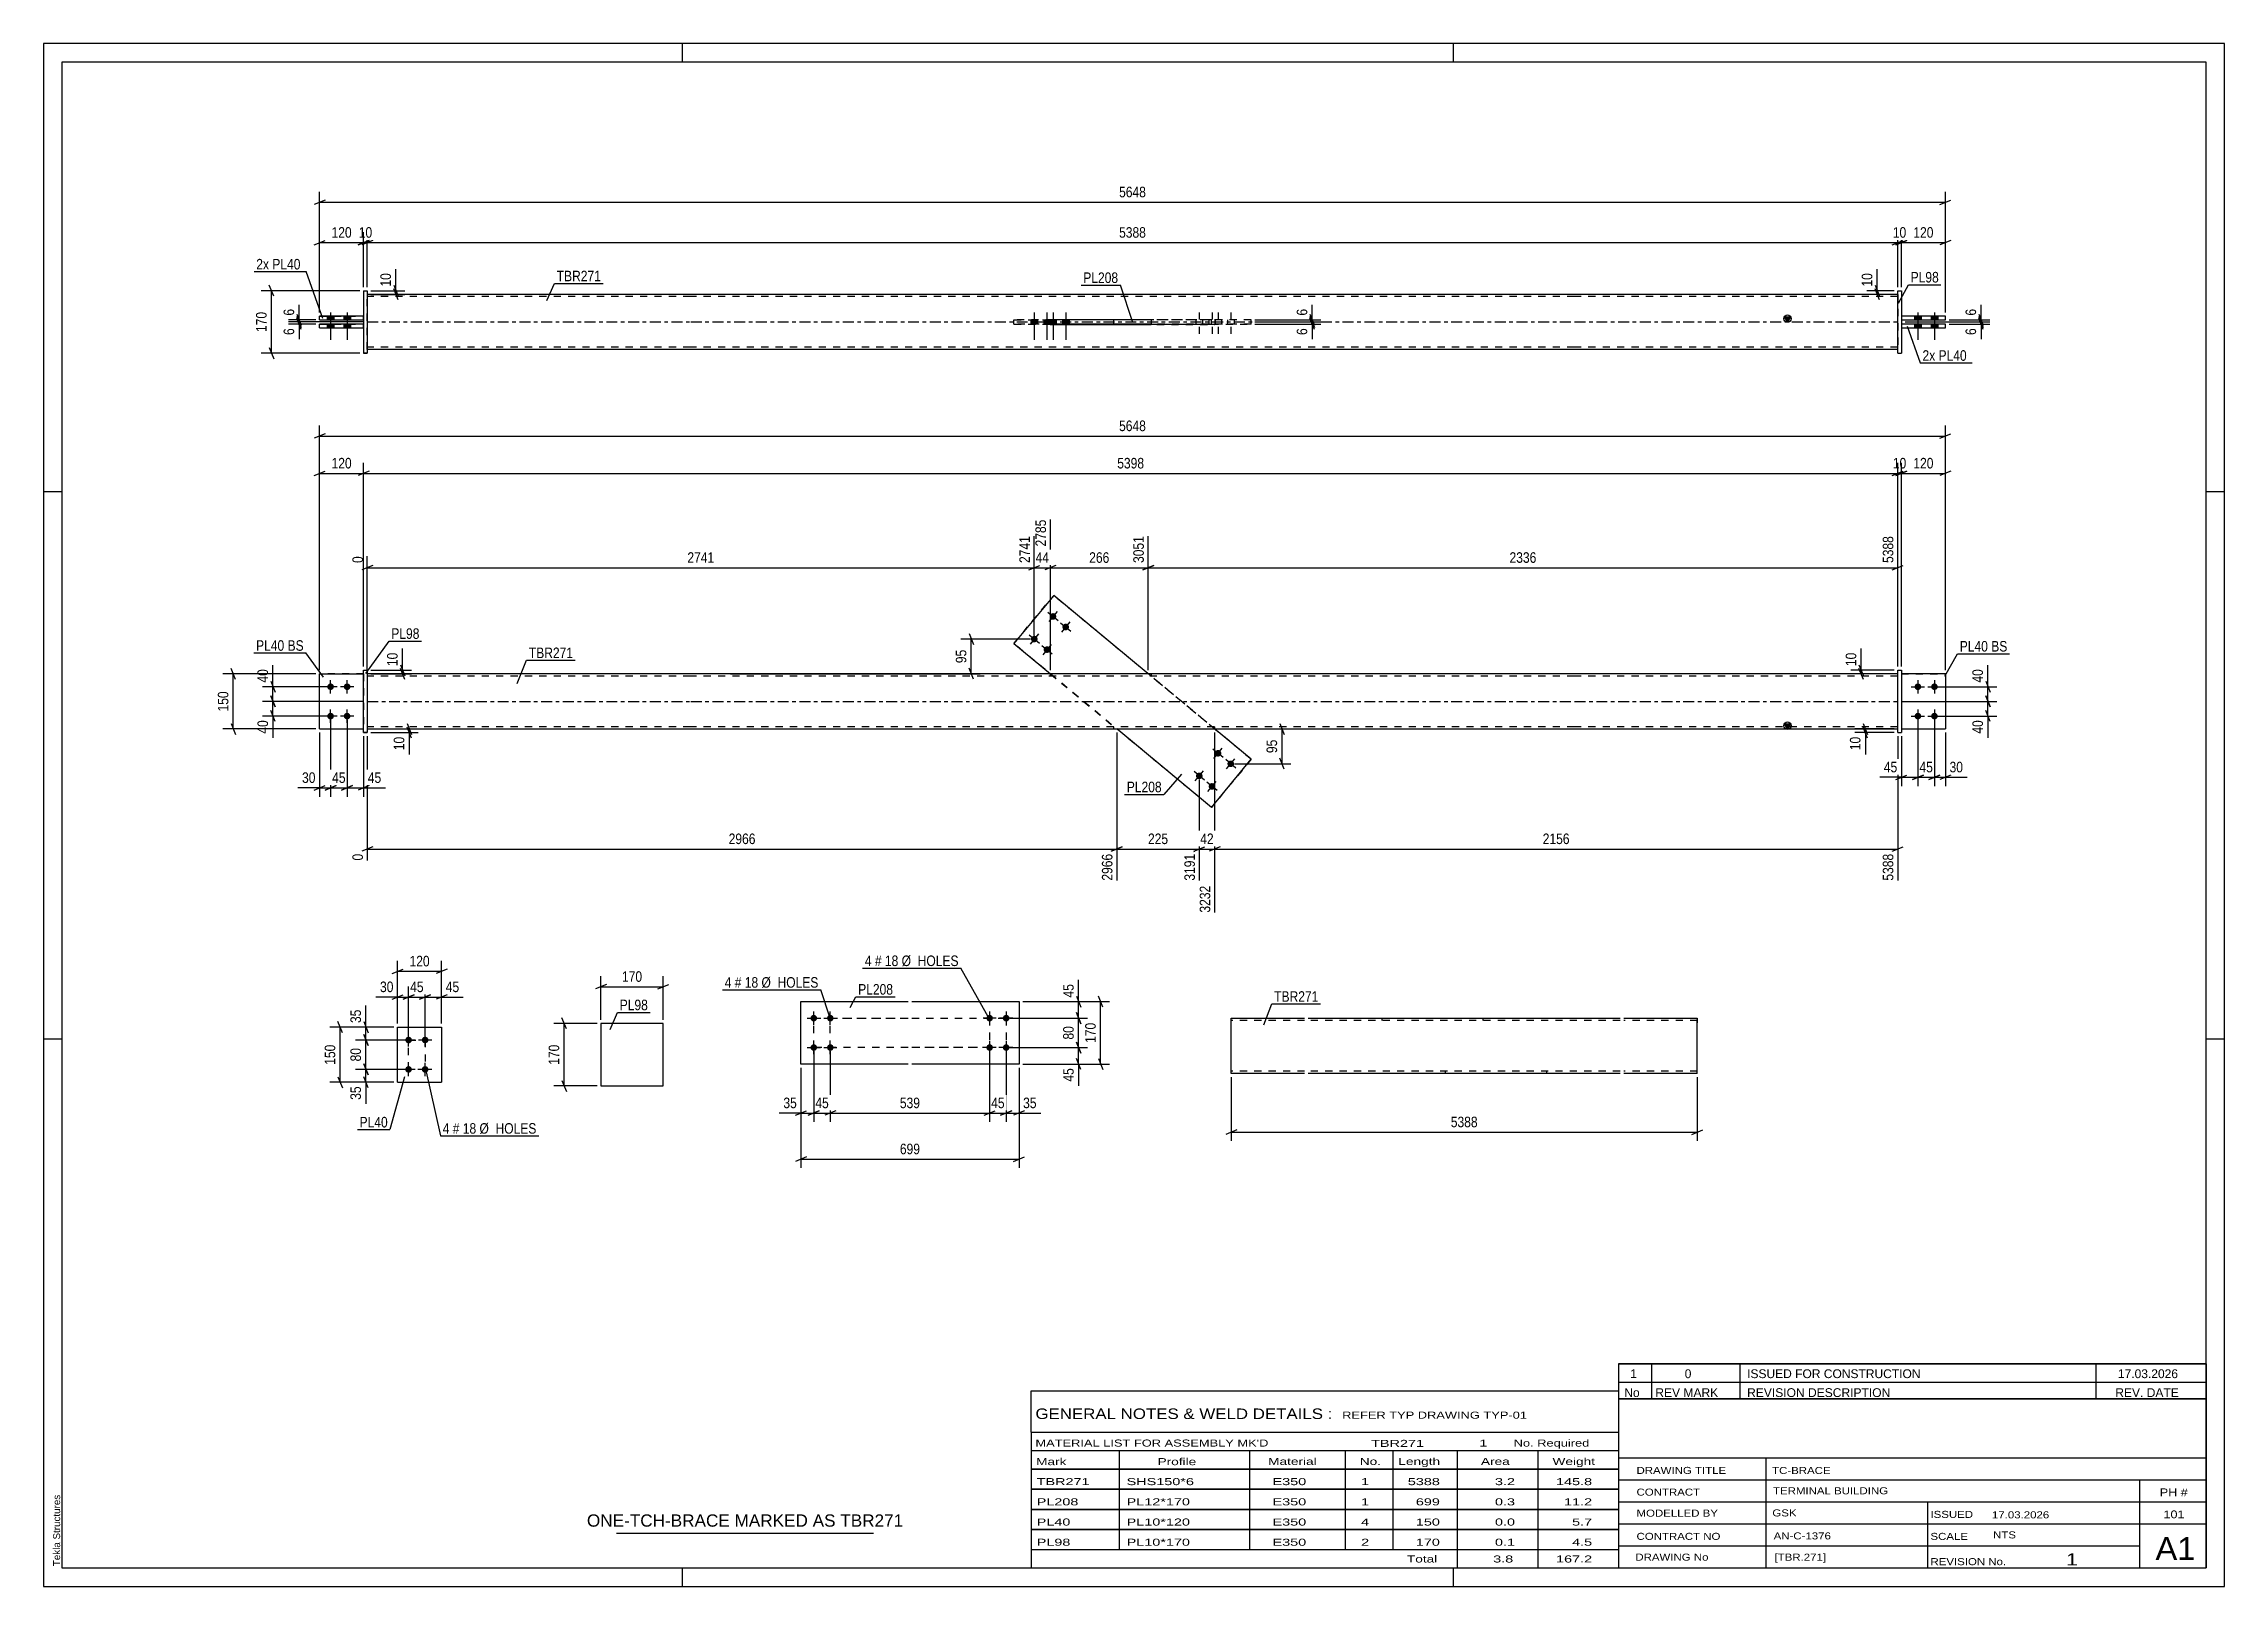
# Model space of a CAD drawing. Header units: millimetres. Extents: x 0 to 594, y 0 to 420.
import ezdxf

# ---------------------------------------------------------------- set-up
doc = ezdxf.new("R2010")
doc.units = ezdxf.units.MM
doc.linetypes.add('DXK_LINE_DOT2', pattern=[3.9198, 1.9599, -1.9599])
doc.linetypes.add('DXK_LINE_DOT3', pattern=[5.9187, 2.979, -0.9799, 0.9799, -0.9799])
doc.styles.add('Arial', font='ARIAL.TTF', dxfattribs={"height": 0.2})
doc.styles.add('Arial Narrow', font='ARIALN.TTF', dxfattribs={"height": 0.2})

# ---------------------------------------------------------------- blocks, each defined once
blk = doc.blocks.new('Unknown-580871255-1129')
at = {"color": 5, "linetype": 'Continuous'}
for p, q in [((594, 420), (0, 420)), ((0, 420), (0, 0)), ((174, 415), (174, 420)), ((384, 415), (384, 420)), ((594, 0), (594, 420)), ((589, 415), (5, 415)), ((5, 415), (5, 5)), ((589, 5), (589, 415)), ((5, 298), (0, 298)), ((594, 298), (589, 298)), ((5, 149), (0, 149)), ((594, 149), (589, 149)), ((0, 0), (594, 0)), ((5, 5), (589, 5)), ((174, 0), (174, 5)), ((384, 0), (384, 5))]:
    blk.add_line(p, q, dxfattribs=at)
at = {"color": 174, "linetype": 'Continuous', "style": 'Arial'}
blk.add_text('Tekla Structures', height=1.9102, rotation=90, dxfattribs=at).set_placement((4.5, 5.5))
blk = doc.blocks.new('Part-580871255-3523 - 3522')
at = {"color": 2, "linetype": 'Continuous'}
for p, q in [((206.28, 159.19), (235.48, 159.19)), ((206.28, 142.19), (206.28, 159.19)), ((236.48, 159.19), (265.68, 159.19)), ((265.68, 159.19), (265.68, 142.19)), ((235.48, 142.19), (206.28, 142.19)), ((265.68, 142.19), (236.48, 142.19))]:
    blk.add_line(p, q, dxfattribs=at)
blk = doc.blocks.new('Bolt-580871255-3524 - 3522')
at = {"linetype": 'Continuous'}
for points in [[(257.68, 153.79, -1), (257.68, 155.59, -1)], [(262.18, 153.79, -1), (262.18, 155.59, -1)], [(257.68, 145.79, -1), (257.68, 147.59, -1)], [(262.18, 145.79, -1), (262.18, 147.59, -1)]]:
    blk.add_hatch(color=1, dxfattribs=at).paths.add_polyline_path(points)
at = {"color": 1, "linetype": 'Continuous'}
for p, q in [((259.48, 154.69), (255.88, 154.69)), ((257.68, 156.49), (257.68, 152.89)), ((263.98, 154.69), (260.38, 154.69)), ((262.18, 156.49), (262.18, 152.89)), ((259.48, 146.69), (255.88, 146.69)), ((257.68, 148.49), (257.68, 144.89)), ((263.98, 146.69), (260.38, 146.69)), ((262.18, 148.49), (262.18, 144.89))]:
    blk.add_line(p, q, dxfattribs=at)
blk = doc.blocks.new('Bolt-580871255-3525 - 3522')
at = {"linetype": 'Continuous'}
for points in [[(209.78, 155.59, -1), (209.78, 153.79, -1)], [(214.28, 155.59, -1), (214.28, 153.79, -1)], [(209.78, 147.59, -1), (209.78, 145.79, -1)], [(214.28, 147.59, -1), (214.28, 145.79, -1)]]:
    blk.add_hatch(color=1, dxfattribs=at).paths.add_polyline_path(points)
at = {"color": 1, "linetype": 'Continuous'}
for p, q in [((207.98, 154.69), (211.58, 154.69)), ((209.78, 152.89), (209.78, 156.49)), ((212.48, 154.69), (216.08, 154.69)), ((214.28, 152.89), (214.28, 156.49)), ((207.98, 146.69), (211.58, 146.69)), ((209.78, 144.89), (209.78, 148.49)), ((212.48, 146.69), (216.08, 146.69)), ((214.28, 144.89), (214.28, 148.49))]:
    blk.add_line(p, q, dxfattribs=at)
blk = doc.blocks.new('Part-580871255-2165 - 2159')
at = {"color": 2, "linetype": 'Continuous'}
for p, q in [((96.41, 137.24), (96.41, 152.24)), ((96.41, 152.24), (108.41, 152.24)), ((108.41, 152.24), (108.41, 137.24)), ((96.41, 137.24), (96.41, 137.24)), ((96.41, 137.24), (108.41, 137.24)), ((108.41, 137.24), (108.41, 137.24))]:
    blk.add_line(p, q, dxfattribs=at)
at = {"color": 7, "linetype": 'DXK_LINE_DOT2'}
for p, q in [((96.41, 152.24), (108.41, 152.24)), ((96.41, 137.24), (108.41, 137.24))]:
    blk.add_line(p, q, dxfattribs=at)
blk = doc.blocks.new('Bolt-580871255-2198 - 2159')
at = {"linetype": 'Continuous'}
for points in [[(99.41, 149.64), (99.6, 149.62), (99.78, 149.56), (99.94, 149.47), (100.08, 149.34), (100.19, 149.19), (100.27, 149.02), (100.31, 148.83), (100.31, 148.64), (100.27, 148.46), (100.19, 148.29), (100.08, 148.14), (99.94, 148.01), (99.78, 147.92), (99.6, 147.86), (99.41, 147.84), (99.23, 147.86), (99.05, 147.92), (98.88, 148.01), (98.74, 148.14), (98.63, 148.29), (98.56, 148.46), (98.52, 148.64), (98.52, 148.83), (98.56, 149.02), (98.63, 149.19), (98.74, 149.34), (98.88, 149.47), (99.05, 149.56), (99.23, 149.62)], [(103.91, 149.64), (104.1, 149.62), (104.28, 149.56), (104.44, 149.47), (104.58, 149.34), (104.69, 149.19), (104.77, 149.02), (104.81, 148.83), (104.81, 148.64), (104.77, 148.46), (104.69, 148.29), (104.58, 148.14), (104.44, 148.01), (104.28, 147.92), (104.1, 147.86), (103.91, 147.84), (103.73, 147.86), (103.55, 147.92), (103.38, 148.01), (103.24, 148.14), (103.13, 148.29), (103.06, 148.46), (103.02, 148.64), (103.02, 148.83), (103.06, 149.02), (103.13, 149.19), (103.24, 149.34), (103.38, 149.47), (103.55, 149.56), (103.73, 149.62)], [(99.41, 141.64), (99.6, 141.62), (99.78, 141.56), (99.94, 141.47), (100.08, 141.34), (100.19, 141.19), (100.27, 141.02), (100.31, 140.83), (100.31, 140.64), (100.27, 140.46), (100.19, 140.29), (100.08, 140.14), (99.94, 140.01), (99.78, 139.92), (99.6, 139.86), (99.41, 139.84), (99.23, 139.86), (99.05, 139.92), (98.88, 140.01), (98.74, 140.14), (98.63, 140.29), (98.56, 140.46), (98.52, 140.64), (98.52, 140.83), (98.56, 141.02), (98.63, 141.19), (98.74, 141.34), (98.88, 141.47), (99.05, 141.56), (99.23, 141.62)], [(103.91, 141.64), (104.1, 141.62), (104.28, 141.56), (104.44, 141.47), (104.58, 141.34), (104.69, 141.19), (104.77, 141.02), (104.81, 140.83), (104.81, 140.64), (104.77, 140.46), (104.69, 140.29), (104.58, 140.14), (104.44, 140.01), (104.28, 139.92), (104.1, 139.86), (103.91, 139.84), (103.73, 139.86), (103.55, 139.92), (103.38, 140.01), (103.24, 140.14), (103.13, 140.29), (103.06, 140.46), (103.02, 140.64), (103.02, 140.83), (103.06, 141.02), (103.13, 141.19), (103.24, 141.34), (103.38, 141.47), (103.55, 141.56), (103.73, 141.62)]]:
    blk.add_hatch(color=1, dxfattribs=at).paths.add_polyline_path(points)
at = {"color": 1, "linetype": 'Continuous'}
for p, q in [((101.21, 148.74), (97.61, 148.74)), ((99.41, 146.94), (99.41, 150.54)), ((105.71, 148.74), (102.11, 148.74)), ((103.91, 146.94), (103.91, 150.54)), ((101.21, 140.74), (97.61, 140.74)), ((99.41, 138.94), (99.41, 142.54)), ((105.71, 140.74), (102.11, 140.74)), ((103.91, 138.94), (103.91, 142.54))]:
    blk.add_line(p, q, dxfattribs=at)
blk = doc.blocks.new('Bolt-580871255-1681 - 1671')
at = {"linetype": 'Continuous'}
for points in [[(78.17, 244.02), (77.98, 244.04), (77.8, 244.1), (77.64, 244.19), (77.5, 244.32), (77.39, 244.47), (77.31, 244.64), (77.28, 244.82), (77.28, 245.01), (77.31, 245.2), (77.39, 245.37), (77.5, 245.52), (77.64, 245.65), (77.8, 245.74), (77.98, 245.8), (78.17, 245.82), (78.36, 245.8), (78.54, 245.74), (78.7, 245.65), (78.84, 245.52), (78.95, 245.37), (79.03, 245.2), (79.07, 245.01), (79.07, 244.82), (79.03, 244.64), (78.95, 244.47), (78.84, 244.32), (78.7, 244.19), (78.54, 244.1), (78.36, 244.04)], [(82.67, 244.02), (82.48, 244.04), (82.3, 244.1), (82.14, 244.19), (82, 244.32), (81.89, 244.47), (81.81, 244.64), (81.78, 244.82), (81.78, 245.01), (81.81, 245.2), (81.89, 245.37), (82, 245.52), (82.14, 245.65), (82.3, 245.74), (82.48, 245.8), (82.67, 245.82), (82.86, 245.8), (83.04, 245.74), (83.2, 245.65), (83.34, 245.52), (83.45, 245.37), (83.53, 245.2), (83.57, 245.01), (83.57, 244.82), (83.53, 244.64), (83.45, 244.47), (83.34, 244.32), (83.2, 244.19), (83.04, 244.1), (82.86, 244.04)], [(78.17, 236.02), (77.98, 236.04), (77.8, 236.1), (77.64, 236.19), (77.5, 236.32), (77.39, 236.47), (77.31, 236.64), (77.28, 236.82), (77.28, 237.01), (77.31, 237.2), (77.39, 237.37), (77.5, 237.52), (77.64, 237.65), (77.8, 237.74), (77.98, 237.8), (78.17, 237.82), (78.36, 237.8), (78.54, 237.74), (78.7, 237.65), (78.84, 237.52), (78.95, 237.37), (79.03, 237.2), (79.07, 237.01), (79.07, 236.82), (79.03, 236.64), (78.95, 236.47), (78.84, 236.32), (78.7, 236.19), (78.54, 236.1), (78.36, 236.04)], [(82.67, 236.02), (82.48, 236.04), (82.3, 236.1), (82.14, 236.19), (82, 236.32), (81.89, 236.47), (81.81, 236.64), (81.78, 236.82), (81.78, 237.01), (81.81, 237.2), (81.89, 237.37), (82, 237.52), (82.14, 237.65), (82.3, 237.74), (82.48, 237.8), (82.67, 237.82), (82.86, 237.8), (83.04, 237.74), (83.2, 237.65), (83.34, 237.52), (83.45, 237.37), (83.53, 237.2), (83.57, 237.01), (83.57, 236.82), (83.53, 236.64), (83.45, 236.47), (83.34, 236.32), (83.2, 236.19), (83.04, 236.1), (82.86, 236.04)]]:
    blk.add_hatch(color=1, dxfattribs=at).paths.add_polyline_path(points)
at = {"color": 1, "linetype": 'Continuous'}
for p, q in [((79.97, 244.92), (76.37, 244.92)), ((78.17, 243.12), (78.17, 246.72)), ((84.47, 244.92), (80.87, 244.92)), ((82.67, 243.12), (82.67, 246.72)), ((78.17, 235.12), (78.17, 238.72)), ((82.67, 235.12), (82.67, 238.72)), ((79.97, 236.92), (76.37, 236.92)), ((84.47, 236.92), (80.87, 236.92))]:
    blk.add_line(p, q, dxfattribs=at)
blk = doc.blocks.new('Part-580871255-1687 - 1671')
at = {"color": 2, "linetype": 'Continuous'}
for p, q in [((275.12, 269.76), (264.27, 256.67)), ((275.12, 269.76), (275.12, 269.76)), ((300.87, 248.42), (275.12, 269.76)), ((264.27, 256.67), (274.22, 248.42)), ((264.27, 256.67), (264.27, 256.67)), ((318.07, 212.08), (292.32, 233.42)), ((328.92, 225.17), (318.96, 233.42)), ((318.07, 212.08), (328.92, 225.17)), ((328.92, 225.17), (328.92, 225.17)), ((318.07, 212.08), (318.07, 212.08))]:
    blk.add_line(p, q, dxfattribs=at)
at = {"color": 7, "linetype": 'DXK_LINE_DOT2'}
for p, q in [((264.27, 256.67), (275.12, 269.76)), ((328.92, 225.17), (275.12, 269.76)), ((318.07, 212.08), (264.27, 256.67)), ((274.22, 248.42), (292.32, 233.42)), ((318.96, 233.42), (300.87, 248.42)), ((328.92, 225.17), (318.07, 212.08))]:
    blk.add_line(p, q, dxfattribs=at)
blk = doc.blocks.new('Bolt-580871255-1679 - 1671')
at = {"linetype": 'Continuous'}
for points in [[(319.31, 226.12), (319.18, 226.25), (319.08, 226.41), (319.01, 226.59), (318.99, 226.77), (319, 226.96), (319.05, 227.14), (319.14, 227.31), (319.26, 227.45), (319.41, 227.57), (319.57, 227.65), (319.76, 227.7), (319.94, 227.71), (320.13, 227.67), (320.3, 227.61), (320.46, 227.5), (320.59, 227.37), (320.69, 227.21), (320.76, 227.03), (320.79, 226.84), (320.77, 226.66), (320.72, 226.48), (320.64, 226.31), (320.52, 226.16), (320.37, 226.05), (320.2, 225.96), (320.02, 225.92), (319.83, 225.91), (319.64, 225.94), (319.47, 226.01)], [(314.21, 219.96), (314.08, 220.09), (313.98, 220.25), (313.91, 220.43), (313.88, 220.61), (313.89, 220.8), (313.95, 220.98), (314.03, 221.15), (314.15, 221.29), (314.3, 221.41), (314.47, 221.49), (314.65, 221.54), (314.84, 221.55), (315.02, 221.52), (315.2, 221.45), (315.36, 221.34), (315.49, 221.21), (315.59, 221.05), (315.65, 220.87), (315.68, 220.69), (315.67, 220.5), (315.62, 220.32), (315.53, 220.15), (315.41, 220), (315.26, 219.89), (315.09, 219.8), (314.91, 219.76), (314.72, 219.75), (314.54, 219.78), (314.36, 219.85)], [(322.78, 223.24), (322.65, 223.38), (322.54, 223.54), (322.48, 223.71), (322.45, 223.9), (322.46, 224.09), (322.51, 224.27), (322.6, 224.44), (322.72, 224.58), (322.87, 224.7), (323.04, 224.78), (323.22, 224.83), (323.41, 224.83), (323.59, 224.8), (323.77, 224.73), (323.93, 224.63), (324.06, 224.49), (324.16, 224.34), (324.22, 224.16), (324.25, 223.97), (324.24, 223.79), (324.19, 223.6), (324.1, 223.44), (323.98, 223.29), (323.83, 223.18), (323.66, 223.09), (323.48, 223.05), (323.29, 223.04), (323.11, 223.07), (322.93, 223.14)], [(317.67, 217.08), (317.54, 217.22), (317.44, 217.38), (317.37, 217.55), (317.35, 217.74), (317.36, 217.93), (317.41, 218.11), (317.5, 218.28), (317.62, 218.42), (317.76, 218.54), (317.93, 218.62), (318.12, 218.67), (318.3, 218.68), (318.49, 218.64), (318.66, 218.57), (318.82, 218.47), (318.95, 218.34), (319.05, 218.18), (319.12, 218), (319.15, 217.81), (319.13, 217.63), (319.08, 217.44), (319, 217.28), (318.88, 217.13), (318.73, 217.02), (318.56, 216.93), (318.38, 216.89), (318.19, 216.88), (318, 216.91), (317.83, 216.98)]]:
    blk.add_hatch(color=1, dxfattribs=at).paths.add_polyline_path(points)
at = {"color": 1, "linetype": 'Continuous'}
for p, q in [((321.27, 225.66), (318.5, 227.96)), ((318.74, 225.42), (321.04, 228.19)), ((316.17, 219.5), (313.4, 221.8)), ((313.63, 219.26), (315.93, 222.03)), ((324.74, 222.79), (321.97, 225.09)), ((322.2, 222.55), (324.5, 225.32)), ((319.63, 216.63), (316.86, 218.93)), ((317.1, 216.39), (319.4, 219.16))]:
    blk.add_line(p, q, dxfattribs=at)
blk = doc.blocks.new('Bolt-580871255-1680 - 1671')
at = {"linetype": 'Continuous'}
for points in [[(275.52, 264.75), (275.65, 264.62), (275.75, 264.46), (275.81, 264.28), (275.84, 264.09), (275.83, 263.91), (275.78, 263.73), (275.69, 263.56), (275.57, 263.41), (275.42, 263.3), (275.26, 263.21), (275.07, 263.17), (274.88, 263.16), (274.7, 263.19), (274.52, 263.26), (274.37, 263.36), (274.24, 263.5), (274.14, 263.66), (274.07, 263.83), (274.04, 264.02), (274.05, 264.21), (274.11, 264.39), (274.19, 264.56), (274.31, 264.7), (274.46, 264.82), (274.63, 264.9), (274.81, 264.95), (275, 264.96), (275.18, 264.92), (275.36, 264.86)], [(278.98, 261.88), (279.11, 261.74), (279.21, 261.59), (279.28, 261.41), (279.31, 261.22), (279.29, 261.04), (279.24, 260.85), (279.16, 260.69), (279.04, 260.54), (278.89, 260.43), (278.72, 260.34), (278.54, 260.3), (278.35, 260.29), (278.16, 260.32), (277.99, 260.39), (277.83, 260.49), (277.7, 260.63), (277.6, 260.79), (277.53, 260.96), (277.51, 261.15), (277.52, 261.34), (277.57, 261.52), (277.66, 261.69), (277.78, 261.83), (277.93, 261.95), (278.09, 262.03), (278.28, 262.08), (278.46, 262.08), (278.65, 262.05), (278.82, 261.98)], [(270.41, 258.59), (270.54, 258.46), (270.64, 258.3), (270.71, 258.12), (270.74, 257.94), (270.72, 257.75), (270.67, 257.57), (270.59, 257.4), (270.47, 257.25), (270.32, 257.14), (270.15, 257.05), (269.97, 257.01), (269.78, 257), (269.59, 257.03), (269.42, 257.1), (269.26, 257.21), (269.13, 257.34), (269.03, 257.5), (268.97, 257.68), (268.94, 257.86), (268.95, 258.05), (269, 258.23), (269.09, 258.4), (269.21, 258.54), (269.36, 258.66), (269.52, 258.74), (269.71, 258.79), (269.89, 258.8), (270.08, 258.76), (270.25, 258.7)], [(273.88, 255.72), (274.01, 255.59), (274.11, 255.43), (274.17, 255.25), (274.2, 255.06), (274.19, 254.88), (274.14, 254.69), (274.05, 254.53), (273.93, 254.38), (273.78, 254.27), (273.61, 254.18), (273.43, 254.14), (273.24, 254.13), (273.06, 254.16), (272.88, 254.23), (272.73, 254.33), (272.6, 254.47), (272.5, 254.63), (272.43, 254.8), (272.4, 254.99), (272.41, 255.18), (272.47, 255.36), (272.55, 255.53), (272.67, 255.67), (272.82, 255.79), (272.99, 255.87), (273.17, 255.92), (273.36, 255.92), (273.54, 255.89), (273.72, 255.82)]]:
    blk.add_hatch(color=1, dxfattribs=at).paths.add_polyline_path(points)
at = {"color": 1, "linetype": 'Continuous'}
for p, q in [((273.56, 265.21), (276.33, 262.91)), ((276.09, 265.44), (273.79, 262.67)), ((277.02, 262.33), (279.79, 260.04)), ((279.56, 262.57), (277.26, 259.8)), ((268.45, 259.05), (271.22, 256.75)), ((270.99, 259.28), (268.69, 256.51)), ((271.92, 256.18), (274.69, 253.88)), ((274.45, 256.41), (272.15, 253.64))]:
    blk.add_line(p, q, dxfattribs=at)
blk = doc.blocks.new('Bolt-580871255-1682 - 1671')
at = {"linetype": 'Continuous'}
for points in [[(510.52, 245.82), (510.7, 245.8), (510.88, 245.74), (511.05, 245.65), (511.19, 245.52), (511.3, 245.37), (511.37, 245.2), (511.41, 245.01), (511.41, 244.82), (511.37, 244.64), (511.3, 244.47), (511.19, 244.32), (511.05, 244.19), (510.88, 244.1), (510.7, 244.04), (510.52, 244.02), (510.33, 244.04), (510.15, 244.1), (509.99, 244.19), (509.85, 244.32), (509.74, 244.47), (509.66, 244.64), (509.62, 244.82), (509.62, 245.01), (509.66, 245.2), (509.74, 245.37), (509.85, 245.52), (509.99, 245.65), (510.15, 245.74), (510.33, 245.8)], [(515.02, 245.82), (515.2, 245.8), (515.38, 245.74), (515.55, 245.65), (515.69, 245.52), (515.8, 245.37), (515.87, 245.2), (515.91, 245.01), (515.91, 244.82), (515.87, 244.64), (515.8, 244.47), (515.69, 244.32), (515.55, 244.19), (515.38, 244.1), (515.2, 244.04), (515.02, 244.02), (514.83, 244.04), (514.65, 244.1), (514.49, 244.19), (514.35, 244.32), (514.24, 244.47), (514.16, 244.64), (514.12, 244.82), (514.12, 245.01), (514.16, 245.2), (514.24, 245.37), (514.35, 245.52), (514.49, 245.65), (514.65, 245.74), (514.83, 245.8)], [(510.52, 237.82), (510.7, 237.8), (510.88, 237.74), (511.05, 237.65), (511.19, 237.52), (511.3, 237.37), (511.37, 237.2), (511.41, 237.01), (511.41, 236.82), (511.37, 236.64), (511.3, 236.47), (511.19, 236.32), (511.05, 236.19), (510.88, 236.1), (510.7, 236.04), (510.52, 236.02), (510.33, 236.04), (510.15, 236.1), (509.99, 236.19), (509.85, 236.32), (509.74, 236.47), (509.66, 236.64), (509.62, 236.82), (509.62, 237.01), (509.66, 237.2), (509.74, 237.37), (509.85, 237.52), (509.99, 237.65), (510.15, 237.74), (510.33, 237.8)], [(515.02, 237.82), (515.2, 237.8), (515.38, 237.74), (515.55, 237.65), (515.69, 237.52), (515.8, 237.37), (515.87, 237.2), (515.91, 237.01), (515.91, 236.82), (515.87, 236.64), (515.8, 236.47), (515.69, 236.32), (515.55, 236.19), (515.38, 236.1), (515.2, 236.04), (515.02, 236.02), (514.83, 236.04), (514.65, 236.1), (514.49, 236.19), (514.35, 236.32), (514.24, 236.47), (514.16, 236.64), (514.12, 236.82), (514.12, 237.01), (514.16, 237.2), (514.24, 237.37), (514.35, 237.52), (514.49, 237.65), (514.65, 237.74), (514.83, 237.8)]]:
    blk.add_hatch(color=1, dxfattribs=at).paths.add_polyline_path(points)
at = {"color": 1, "linetype": 'Continuous'}
for p, q in [((508.72, 244.92), (512.32, 244.92)), ((510.52, 246.72), (510.52, 243.12)), ((513.22, 244.92), (516.82, 244.92)), ((515.02, 246.72), (515.02, 243.12)), ((510.52, 238.72), (510.52, 235.12)), ((515.02, 238.72), (515.02, 235.12)), ((508.72, 236.92), (512.32, 236.92)), ((513.22, 236.92), (516.82, 236.92))]:
    blk.add_line(p, q, dxfattribs=at)
blk = doc.blocks.new('Part-580871255-1692 - 1671')
at = {"color": 2, "linetype": 'Continuous'}
for p, q in [((87.17, 249.42), (88.17, 249.42)), ((87.17, 232.42), (87.17, 249.42)), ((88.17, 249.42), (88.17, 249.42)), ((88.17, 249.42), (88.17, 232.42)), ((87.17, 232.42), (88.17, 232.42))]:
    blk.add_line(p, q, dxfattribs=at)
at = {"color": 7, "linetype": 'DXK_LINE_DOT2'}
for p, q in [((87.17, 249.42), (88.17, 249.42)), ((88.17, 232.42), (87.17, 232.42)), ((87.17, 232.42), (87.17, 232.42)), ((88.17, 232.42), (88.17, 232.42))]:
    blk.add_line(p, q, dxfattribs=at)
blk = doc.blocks.new('Part-580871255-1697 - 1671')
at = {"color": 7, "linetype": 'DXK_LINE_DOT2'}
for p, q in [((75.17, 233.42), (75.17, 248.42)), ((75.17, 248.42), (87.17, 248.42)), ((87.17, 248.42), (75.17, 248.42)), ((87.17, 248.42), (87.17, 233.42)), ((75.17, 233.42), (75.17, 233.42)), ((75.17, 233.42), (87.17, 233.42)), ((75.17, 233.42), (87.17, 233.42)), ((87.17, 233.42), (87.17, 233.42))]:
    blk.add_line(p, q, dxfattribs=at)
blk = doc.blocks.new('Part-580871255-1702 - 1671')
at = {"color": 2, "linetype": 'Continuous'}
for p, q in [((75.17, 233.42), (75.17, 248.42)), ((75.17, 248.42), (87.17, 248.42)), ((75.17, 233.42), (75.17, 233.42)), ((75.17, 233.42), (87.17, 233.42))]:
    blk.add_line(p, q, dxfattribs=at)
at = {"color": 7, "linetype": 'DXK_LINE_DOT2'}
for p, q in [((87.17, 248.42), (75.17, 248.42)), ((87.17, 248.42), (87.17, 233.42)), ((75.17, 233.42), (75.17, 233.42)), ((75.17, 233.42), (87.17, 233.42)), ((87.17, 233.42), (87.17, 233.42))]:
    blk.add_line(p, q, dxfattribs=at)
blk = doc.blocks.new('Part-580871255-1703 - 1671')
at = {"color": 2, "linetype": 'Continuous'}
for p, q in [((505.02, 249.42), (506.02, 249.42)), ((505.02, 232.42), (505.02, 249.42)), ((506.02, 249.42), (506.02, 232.42)), ((505.02, 232.42), (505.02, 232.42)), ((505.02, 232.42), (506.02, 232.42))]:
    blk.add_line(p, q, dxfattribs=at)
at = {"color": 7, "linetype": 'DXK_LINE_DOT2'}
for p, q in [((505.02, 249.42), (506.02, 249.42)), ((505.02, 232.42), (506.02, 232.42))]:
    blk.add_line(p, q, dxfattribs=at)
blk = doc.blocks.new('Part-580871255-1708 - 1671')
at = {"color": 7, "linetype": 'DXK_LINE_DOT2'}
for p, q in [((506.02, 248.42), (518.02, 248.42)), ((518.02, 248.42), (506.02, 248.42)), ((506.02, 248.42), (506.02, 248.42)), ((506.02, 248.42), (506.02, 233.42)), ((518.02, 248.42), (518.02, 248.42)), ((518.02, 248.42), (518.02, 233.42)), ((506.02, 233.42), (518.02, 233.42)), ((506.02, 233.42), (518.02, 233.42))]:
    blk.add_line(p, q, dxfattribs=at)
blk = doc.blocks.new('Part-580871255-1713 - 1671')
at = {"color": 2, "linetype": 'Continuous'}
for p, q in [((518.02, 248.42), (506.02, 248.42)), ((518.02, 248.42), (518.02, 248.42)), ((518.02, 248.42), (518.02, 233.42)), ((506.02, 233.42), (518.02, 233.42))]:
    blk.add_line(p, q, dxfattribs=at)
at = {"color": 7, "linetype": 'DXK_LINE_DOT2'}
for p, q in [((506.02, 248.42), (518.02, 248.42)), ((506.02, 248.42), (506.02, 248.42)), ((506.02, 248.42), (506.02, 233.42)), ((506.02, 233.42), (518.02, 233.42))]:
    blk.add_line(p, q, dxfattribs=at)
blk = doc.blocks.new('Part-580871255-1718 - 1671')
at = {"linetype": 'Continuous'}
blk.add_hatch(color=2, dxfattribs=at).paths.add_polyline_path([(475.02, 233.42), (474.22, 234.82), (475.82, 234.82)])
at = {"color": 2, "linetype": 'Continuous'}
for p, q in [((176.17, 248.42), (88.17, 248.42)), ((416.92, 248.42), (176.27, 248.42)), ((505.02, 248.42), (417.02, 248.42)), ((88.17, 233.42), (176.17, 233.42)), ((176.27, 233.42), (416.92, 233.42)), ((417.02, 233.42), (505.02, 233.42)), ((475.02, 233.42), (474.22, 234.82)), ((474.22, 234.82), (475.82, 234.82)), ((475.82, 234.82), (475.02, 233.42))]:
    blk.add_line(p, q, dxfattribs=at)
at = {"color": 7, "linetype": 'DXK_LINE_DOT2'}
for p, q in [((88.17, 248.42), (88.17, 233.42)), ((176.17, 247.82), (88.17, 247.82)), ((416.92, 247.82), (176.27, 247.82)), ((274.12, 248.42), (274.12, 247.82)), ((301.69, 248.42), (301.69, 247.82)), ((505.02, 247.82), (417.02, 247.82)), ((505.02, 233.42), (505.02, 248.42)), ((176.17, 234.02), (88.17, 234.02)), ((416.92, 234.02), (176.27, 234.02)), ((291.5, 233.42), (291.5, 234.02)), ((319.06, 233.42), (319.06, 234.02)), ((505.02, 234.02), (417.02, 234.02))]:
    blk.add_line(p, q, dxfattribs=at)
at = {"color": 7, "linetype": 'DXK_LINE_DOT3'}
for p, q in [((88.17, 240.92), (176.17, 240.92)), ((176.27, 240.92), (416.92, 240.92)), ((417.02, 240.92), (505.02, 240.92))]:
    blk.add_line(p, q, dxfattribs=at)
at = {"color": 2, "linetype": 'Continuous'}
blk.add_circle((475.02, 234.32), 1, dxfattribs=at)
blk = doc.blocks.new('Part-580871255-1455 - 1366')
at = {"linetype": 'Continuous'}
blk.add_hatch(color=2, dxfattribs=at).paths.add_polyline_path([(475.02, 344.23), (474.22, 345.63), (475.82, 345.63)])
at = {"color": 2, "linetype": 'Continuous'}
for p, q in [((176.17, 351.73), (88.17, 351.73)), ((416.92, 351.73), (176.27, 351.73)), ((505.02, 351.73), (417.02, 351.73)), ((274.12, 344.83), (274.12, 344.93)), ((274.12, 344.93), (274.12, 344.93)), ((274.12, 344.93), (301.69, 344.93)), ((291.5, 344.93), (291.5, 344.83)), ((301.69, 344.93), (301.69, 343.53)), ((475.02, 344.23), (474.22, 345.63)), ((474.22, 345.63), (475.82, 345.63)), ((475.82, 345.63), (475.02, 344.23)), ((274.12, 343.63), (274.12, 343.53)), ((274.12, 343.53), (301.69, 343.53)), ((291.5, 343.53), (291.5, 343.63)), ((176.17, 336.73), (88.17, 336.73)), ((416.92, 336.73), (176.27, 336.73)), ((505.02, 336.73), (417.02, 336.73))]:
    blk.add_line(p, q, dxfattribs=at)
at = {"color": 7, "linetype": 'DXK_LINE_DOT2'}
for p, q in [((88.17, 336.73), (88.17, 351.73)), ((176.17, 351.13), (88.17, 351.13)), ((416.92, 351.13), (176.27, 351.13)), ((505.02, 351.13), (417.02, 351.13)), ((505.02, 351.73), (505.02, 336.73)), ((274.12, 343.63), (274.12, 344.93)), ((274.12, 344.93), (301.69, 344.93)), ((291.5, 344.93), (319.06, 344.93)), ((291.5, 344.93), (291.5, 344.93)), ((291.5, 344.93), (319.06, 344.93)), ((291.5, 343.63), (291.5, 344.93)), ((319.06, 344.93), (319.06, 343.53)), ((274.12, 343.53), (301.69, 343.53)), ((291.5, 343.53), (291.5, 343.53)), ((291.5, 343.53), (291.5, 343.53)), ((319.06, 343.53), (291.5, 343.53)), ((291.5, 343.53), (319.06, 343.53)), ((176.17, 337.33), (88.17, 337.33)), ((416.92, 337.33), (176.27, 337.33)), ((505.02, 337.33), (417.02, 337.33))]:
    blk.add_line(p, q, dxfattribs=at)
at = {"color": 7, "linetype": 'DXK_LINE_DOT3'}
for p, q in [((88.17, 344.23), (176.17, 344.23)), ((176.27, 344.23), (416.92, 344.23)), ((417.02, 344.23), (505.02, 344.23))]:
    blk.add_line(p, q, dxfattribs=at)
at = {"color": 2, "linetype": 'Continuous'}
blk.add_circle((475.02, 345.13), 1, dxfattribs=at)
blk = doc.blocks.new('Part-580871255-1417 - 1366')
at = {"color": 2, "linetype": 'Continuous'}
for p, q in [((75.17, 342.63), (75.17, 343.63)), ((87.17, 343.63), (75.17, 343.63)), ((75.17, 342.63), (75.17, 342.63)), ((75.17, 342.63), (87.17, 342.63))]:
    blk.add_line(p, q, dxfattribs=at)
at = {"color": 7, "linetype": 'DXK_LINE_DOT2'}
for p, q in [((75.17, 343.63), (87.17, 343.63)), ((75.17, 342.63), (87.17, 342.63)), ((87.17, 342.63), (87.17, 343.63))]:
    blk.add_line(p, q, dxfattribs=at)
blk = doc.blocks.new('Bolt-580871255-1369 - 1366')
at = {"linetype": 'Continuous'}
for points in [[(511.42, 345.83), (509.62, 345.83), (509.62, 344.83), (511.42, 344.83)], [(511.42, 345.83), (509.62, 345.83), (509.62, 344.83), (511.42, 344.83)], [(515.92, 345.83), (514.12, 345.83), (514.12, 344.83), (515.92, 344.83)], [(515.92, 345.83), (514.12, 345.83), (514.12, 344.83), (515.92, 344.83)], [(511.42, 343.63), (509.62, 343.63), (509.62, 342.63), (511.42, 342.63)], [(511.42, 343.63), (509.62, 343.63), (509.62, 342.63), (511.42, 342.63)], [(515.92, 343.63), (514.12, 343.63), (514.12, 342.63), (515.92, 342.63)], [(515.92, 343.63), (514.12, 343.63), (514.12, 342.63), (515.92, 342.63)]]:
    blk.add_hatch(color=1, dxfattribs=at).paths.add_polyline_path(points)
at = {"color": 1, "linetype": 'Continuous'}
for p, q in [((509.62, 345.83), (509.62, 344.83)), ((509.62, 345.83), (509.62, 344.83)), ((510.52, 346.83), (510.52, 339.33)), ((510.52, 346.83), (510.52, 339.33)), ((511.42, 345.83), (511.42, 344.83)), ((511.42, 345.83), (511.42, 344.83)), ((514.12, 345.83), (514.12, 344.83)), ((514.12, 345.83), (514.12, 344.83)), ((515.02, 346.83), (515.02, 339.33)), ((515.02, 346.83), (515.02, 339.33)), ((515.92, 345.83), (515.92, 344.83)), ((515.92, 345.83), (515.92, 344.83)), ((509.62, 343.63), (509.62, 342.63)), ((509.62, 343.63), (509.62, 342.63)), ((511.42, 343.63), (511.42, 342.63)), ((511.42, 343.63), (511.42, 342.63)), ((514.12, 343.63), (514.12, 342.63)), ((514.12, 343.63), (514.12, 342.63)), ((515.92, 343.63), (515.92, 342.63)), ((515.92, 343.63), (515.92, 342.63))]:
    blk.add_line(p, q, dxfattribs=at)
blk = doc.blocks.new('Bolt-580871255-1434 - 1366')
at = {"color": 1, "linetype": 'DXK_LINE_DOT2'}
for p, q in [((313.88, 344.83), (313.88, 343.63)), ((314.78, 346.83), (314.78, 339.33)), ((315.68, 344.83), (315.68, 343.63)), ((317.35, 344.83), (317.35, 343.63)), ((318.25, 346.83), (318.25, 339.33)), ((318.99, 344.83), (318.99, 343.63)), ((319.15, 344.83), (319.15, 343.63)), ((319.89, 346.83), (319.89, 339.33)), ((320.79, 344.83), (320.79, 343.63)), ((322.45, 344.83), (322.45, 343.63)), ((323.35, 346.83), (323.35, 339.33)), ((324.25, 344.83), (324.25, 343.63))]:
    blk.add_line(p, q, dxfattribs=at)
blk = doc.blocks.new('Bolt-580871255-1370 - 1366')
at = {"linetype": 'Continuous'}
for points in [[(77.27, 344.83), (79.07, 344.83), (79.07, 345.83), (77.27, 345.83)], [(77.27, 344.83), (79.07, 344.83), (79.07, 345.83), (77.27, 345.83)], [(81.77, 344.83), (83.57, 344.83), (83.57, 345.83), (81.77, 345.83)], [(81.77, 344.83), (83.57, 344.83), (83.57, 345.83), (81.77, 345.83)], [(77.27, 342.63), (79.07, 342.63), (79.07, 343.63), (77.27, 343.63)], [(77.27, 342.63), (79.07, 342.63), (79.07, 343.63), (77.27, 343.63)], [(81.77, 342.63), (83.57, 342.63), (83.57, 343.63), (81.77, 343.63)], [(81.77, 342.63), (83.57, 342.63), (83.57, 343.63), (81.77, 343.63)]]:
    blk.add_hatch(color=1, dxfattribs=at).paths.add_polyline_path(points)
at = {"color": 1, "linetype": 'Continuous'}
for p, q in [((77.27, 345.83), (77.27, 344.83)), ((77.27, 345.83), (77.27, 344.83)), ((78.17, 346.83), (78.17, 339.33)), ((78.17, 346.83), (78.17, 339.33)), ((79.07, 345.83), (79.07, 344.83)), ((79.07, 345.83), (79.07, 344.83)), ((81.77, 345.83), (81.77, 344.83)), ((81.77, 345.83), (81.77, 344.83)), ((82.67, 346.83), (82.67, 339.33)), ((82.67, 346.83), (82.67, 339.33)), ((83.57, 345.83), (83.57, 344.83)), ((83.57, 345.83), (83.57, 344.83)), ((77.27, 343.63), (77.27, 342.63)), ((77.27, 343.63), (77.27, 342.63)), ((79.07, 343.63), (79.07, 342.63)), ((79.07, 343.63), (79.07, 342.63)), ((81.77, 343.63), (81.77, 342.63)), ((81.77, 343.63), (81.77, 342.63)), ((83.57, 343.63), (83.57, 342.63)), ((83.57, 343.63), (83.57, 342.63))]:
    blk.add_line(p, q, dxfattribs=at)
blk = doc.blocks.new('Part-580871255-1412 - 1366')
at = {"color": 2, "linetype": 'Continuous'}
for p, q in [((75.17, 344.83), (75.17, 345.83)), ((87.17, 345.83), (75.17, 345.83)), ((75.17, 344.83), (75.17, 344.83)), ((75.17, 344.83), (87.17, 344.83))]:
    blk.add_line(p, q, dxfattribs=at)
at = {"color": 7, "linetype": 'DXK_LINE_DOT2'}
for p, q in [((75.17, 345.83), (87.17, 345.83)), ((75.17, 344.83), (87.17, 344.83)), ((87.17, 344.83), (87.17, 345.83))]:
    blk.add_line(p, q, dxfattribs=at)
blk = doc.blocks.new('Part-580871255-1460 - 1366')
at = {"color": 2, "linetype": 'Continuous'}
for p, q in [((518.02, 343.63), (506.02, 343.63)), ((506.02, 342.63), (518.02, 342.63)), ((518.02, 342.63), (518.02, 343.63))]:
    blk.add_line(p, q, dxfattribs=at)
at = {"color": 7, "linetype": 'DXK_LINE_DOT2'}
for p, q in [((506.02, 343.63), (506.02, 342.63)), ((518.02, 343.63), (506.02, 343.63)), ((506.02, 342.63), (518.02, 342.63))]:
    blk.add_line(p, q, dxfattribs=at)
blk = doc.blocks.new('Part-580871255-1396 - 1366')
at = {"color": 2, "linetype": 'Continuous'}
for p, q in [((264.27, 343.63), (264.27, 344.83)), ((275.12, 343.63), (275.12, 344.83)), ((301.69, 344.83), (275.12, 344.83)), ((301.69, 343.63), (275.12, 343.63))]:
    blk.add_line(p, q, dxfattribs=at)
at = {"color": 7, "linetype": 'DXK_LINE_DOT2'}
for p, q in [((318.07, 344.83), (264.27, 344.83)), ((264.27, 344.83), (275.12, 344.83)), ((328.92, 344.83), (301.69, 344.83)), ((318.07, 343.63), (318.07, 344.83)), ((328.92, 344.83), (318.07, 344.83)), ((328.92, 343.63), (328.92, 344.83)), ((264.27, 343.63), (318.07, 343.63)), ((275.12, 343.63), (264.27, 343.63)), ((328.92, 343.63), (301.69, 343.63)), ((318.07, 343.63), (328.92, 343.63))]:
    blk.add_line(p, q, dxfattribs=at)
blk = doc.blocks.new('Part-580871255-1397 - 1366')
at = {"color": 2, "linetype": 'Continuous'}
for p, q in [((87.17, 352.73), (88.17, 352.73)), ((87.17, 352.73), (87.17, 335.73)), ((88.17, 352.73), (88.17, 352.73)), ((88.17, 352.73), (88.17, 335.73)), ((88.17, 335.73), (87.17, 335.73)), ((87.17, 335.73), (87.17, 335.73))]:
    blk.add_line(p, q, dxfattribs=at)
at = {"color": 7, "linetype": 'DXK_LINE_DOT2'}
for p, q in [((87.17, 352.73), (88.17, 352.73)), ((87.17, 335.73), (88.17, 335.73)), ((87.17, 335.73), (87.17, 335.73))]:
    blk.add_line(p, q, dxfattribs=at)
blk = doc.blocks.new('Part-580871255-1432 - 1366')
at = {"color": 2, "linetype": 'Continuous'}
for p, q in [((505.02, 352.73), (505.02, 352.73)), ((505.02, 335.73), (505.02, 352.73)), ((505.02, 352.73), (506.02, 352.73)), ((506.02, 352.73), (506.02, 352.73)), ((506.02, 352.73), (506.02, 335.73)), ((505.02, 335.73), (506.02, 335.73)), ((505.02, 335.73), (505.02, 335.73)), ((506.02, 335.73), (506.02, 335.73))]:
    blk.add_line(p, q, dxfattribs=at)
at = {"color": 7, "linetype": 'DXK_LINE_DOT2'}
for p, q in [((505.02, 352.73), (506.02, 352.73)), ((505.02, 335.73), (506.02, 335.73)), ((506.02, 335.73), (506.02, 335.73))]:
    blk.add_line(p, q, dxfattribs=at)
blk = doc.blocks.new('Bolt-580871255-1435 - 1366')
at = {"linetype": 'Continuous'}
for points in [[(270.74, 344.83), (268.94, 344.83), (268.94, 343.63), (270.74, 343.63)], [(274.2, 344.83), (272.4, 344.83), (272.4, 343.63), (274.2, 343.63)], [(275.84, 344.83), (274.04, 344.83), (274.04, 343.63), (275.84, 343.63)], [(279.31, 344.83), (277.51, 344.83), (277.51, 343.63), (279.31, 343.63)]]:
    blk.add_hatch(color=1, dxfattribs=at).paths.add_polyline_path(points)
at = {"color": 1, "linetype": 'Continuous'}
for p, q in [((268.94, 344.83), (268.94, 343.63)), ((269.84, 346.83), (269.84, 339.33)), ((270.74, 344.83), (270.74, 343.63)), ((272.4, 344.83), (272.4, 343.63)), ((273.3, 346.83), (273.3, 339.33)), ((274.04, 344.83), (274.04, 343.63)), ((274.2, 344.83), (274.2, 343.63)), ((274.94, 346.83), (274.94, 339.33)), ((275.84, 344.83), (275.84, 343.63)), ((277.51, 344.83), (277.51, 343.63)), ((278.41, 346.83), (278.41, 339.33)), ((279.31, 344.83), (279.31, 343.63))]:
    blk.add_line(p, q, dxfattribs=at)
blk = doc.blocks.new('Part-580871255-1465 - 1366')
at = {"color": 2, "linetype": 'Continuous'}
for p, q in [((518.02, 345.83), (506.02, 345.83)), ((506.02, 344.83), (518.02, 344.83)), ((518.02, 344.83), (518.02, 345.83))]:
    blk.add_line(p, q, dxfattribs=at)
at = {"color": 7, "linetype": 'DXK_LINE_DOT2'}
for p, q in [((506.02, 345.83), (506.02, 344.83)), ((518.02, 345.83), (506.02, 345.83)), ((506.02, 344.83), (518.02, 344.83))]:
    blk.add_line(p, q, dxfattribs=at)
blk = doc.blocks.new('Part-580871255-2402 - 2396')
at = {"color": 2, "linetype": 'Continuous'}
for p, q in [((168.78, 153.24), (151.78, 153.24)), ((151.78, 153.24), (151.78, 136.24)), ((168.78, 136.24), (168.78, 153.24)), ((151.78, 136.24), (168.78, 136.24))]:
    blk.add_line(p, q, dxfattribs=at)
blk = doc.blocks.new('Part-580871255-2435 - 2427')
at = {"color": 2, "linetype": 'Continuous'}
for p, q in [((323.48, 139.74), (323.48, 154.65)), ((323.48, 154.65), (343.48, 154.65)), ((344.48, 154.65), (429.42, 154.65)), ((430.42, 154.65), (450.42, 154.65)), ((450.42, 154.65), (450.42, 154.56)), ((450.42, 154.56), (450.42, 153.45)), ((450.42, 139.65), (450.42, 153.45)), ((323.48, 139.65), (323.48, 139.74)), ((343.48, 139.65), (323.48, 139.65)), ((429.42, 139.65), (344.48, 139.65)), ((450.42, 139.65), (430.42, 139.65))]:
    blk.add_line(p, q, dxfattribs=at)
at = {"color": 7, "linetype": 'DXK_LINE_DOT2'}
for p, q in [((364.48, 154.65), (364.48, 154.05)), ((392.04, 154.65), (392.04, 154.05)), ((343.48, 154.05), (323.48, 154.05)), ((429.42, 154.05), (344.48, 154.05)), ((450.42, 154.05), (430.42, 154.05)), ((450.42, 153.45), (450.42, 154.3)), ((323.48, 140.25), (323.48, 140.3)), ((343.48, 140.25), (323.48, 140.25)), ((429.42, 140.25), (344.48, 140.25)), ((381.85, 139.65), (381.85, 140.25)), ((409.42, 139.65), (409.42, 140.25)), ((450.42, 140.25), (430.42, 140.25)), ((450.42, 140.25), (450.42, 140.3))]:
    blk.add_line(p, q, dxfattribs=at)
blk = doc.blocks.new('Rectangle-580871255-3699 - 3522')
at = {"color": 1, "linetype": 'DXK_LINE_DOT2'}
for p, q in [((209.78, 154.69), (235.48, 154.69)), ((209.78, 146.69), (209.78, 154.69)), ((236.48, 154.69), (262.18, 154.69)), ((262.18, 154.69), (262.18, 146.69)), ((235.48, 146.69), (209.78, 146.69)), ((262.18, 146.69), (236.48, 146.69))]:
    blk.add_line(p, q, dxfattribs=at)
blk = doc.blocks.new('Rectangle-580871255-2382 - 2159')
at = {"color": 1, "linetype": 'DXK_LINE_DOT2'}
blk.add_lwpolyline([(99.41, 148.74), (103.91, 148.74), (103.91, 140.74), (99.41, 140.74), (99.41, 148.74)], close=True, dxfattribs=at)
blk = doc.blocks.new('Rectangle-580871255-3709 - 3522')
at = {"color": 1, "linetype": 'DXK_LINE_DOT2'}
for p, q in [((214.28, 154.69), (235.48, 154.69)), ((214.28, 146.69), (214.28, 154.69)), ((236.48, 154.69), (257.68, 154.69)), ((257.68, 154.69), (257.68, 146.69)), ((235.48, 146.69), (214.28, 146.69)), ((257.68, 146.69), (236.48, 146.69))]:
    blk.add_line(p, q, dxfattribs=at)
blk = doc.blocks.new('StraightDimension-580871255-3530 - 3522')
at = {"color": 7, "linetype": 'Continuous'}
for p, q in [((262.18, 145.69), (262.18, 126.44)), ((265.68, 141.19), (265.68, 126.44)), ((260.68, 128.24), (263.68, 129.44)), ((262.18, 128.84), (265.68, 128.84)), ((267.18, 129.44), (264.18, 128.24))]:
    blk.add_line(p, q, dxfattribs=at)
at = {"color": 0}
blk.add_wipeout([(271.06, 129.59), (271.06, 133.79), (266.2, 133.79), (266.2, 129.59)], dxfattribs=at)
at = {"color": 7, "linetype": 'Continuous'}
blk.add_line((265.68, 128.84), (271.58, 128.84), dxfattribs=at)
blk.add_line((265.68, 128.84), (271.58, 128.84), dxfattribs=at)
at = {"color": 3, "style": 'Arial Narrow'}
blk.add_text('35', height=2.863, dxfattribs=at).set_placement((266.8, 130.19))
blk = doc.blocks.new('StraightDimension-580871255-3531 - 3522')
at = {"color": 7, "linetype": 'Continuous'}
for p, q in [((257.68, 145.69), (257.68, 126.44)), ((262.18, 145.69), (262.18, 126.44)), ((256.18, 128.24), (259.18, 129.44)), ((257.68, 128.84), (262.18, 128.84)), ((263.68, 129.44), (260.68, 128.24))]:
    blk.add_line(p, q, dxfattribs=at)
at = {"color": 0}
blk.add_wipeout([(262.35, 129.59), (262.35, 133.79), (257.5, 133.79), (257.5, 129.59)], dxfattribs=at)
at = {"color": 3, "style": 'Arial Narrow'}
blk.add_text('45', height=2.863, dxfattribs=at).set_placement((258.1, 130.19))
blk = doc.blocks.new('StraightDimension-580871255-3677 - 3522')
at = {"color": 7, "linetype": 'Continuous'}
for p, q in [((281.32, 160.69), (282.52, 157.69)), ((263.18, 154.69), (284.32, 154.69)), ((266.68, 159.19), (284.32, 159.19)), ((282.52, 153.19), (281.32, 156.19)), ((281.92, 154.69), (281.92, 159.19))]:
    blk.add_line(p, q, dxfattribs=at)
at = {"color": 0}
blk.add_wipeout([(281.17, 164.57), (276.97, 164.57), (276.97, 159.71), (281.17, 159.71)], dxfattribs=at)
at = {"color": 7, "linetype": 'Continuous'}
blk.add_line((281.92, 159.19), (281.92, 165.09), dxfattribs=at)
blk.add_line((281.92, 159.19), (281.92, 165.09), dxfattribs=at)
at = {"color": 3, "style": 'Arial Narrow'}
blk.add_text('45', height=2.863, rotation=90.00021, dxfattribs=at).set_placement((280.57, 160.31))
blk = doc.blocks.new('StraightDimension-580871255-3532 - 3522')
at = {"color": 7, "linetype": 'Continuous'}
for p, q in [((214.28, 145.69), (214.28, 126.44)), ((257.68, 145.69), (257.68, 126.44)), ((215.78, 129.44), (212.78, 128.24)), ((214.28, 128.84), (257.68, 128.84)), ((256.18, 128.24), (259.18, 129.44))]:
    blk.add_line(p, q, dxfattribs=at)
at = {"color": 0}
blk.add_wipeout([(239.32, 129.59), (239.32, 133.79), (232.63, 133.79), (232.63, 129.59)], dxfattribs=at)
at = {"color": 3, "style": 'Arial Narrow'}
blk.add_text('539', height=2.863, dxfattribs=at).set_placement((233.23, 130.19))
blk = doc.blocks.new('StraightDimension-580871255-3533 - 3522')
at = {"color": 7, "linetype": 'Continuous'}
for p, q in [((209.78, 145.69), (209.78, 126.44)), ((214.28, 145.69), (214.28, 126.44)), ((208.28, 128.24), (211.28, 129.44)), ((209.78, 128.84), (214.28, 128.84)), ((215.78, 129.44), (212.78, 128.24))]:
    blk.add_line(p, q, dxfattribs=at)
at = {"color": 0}
blk.add_wipeout([(214.45, 129.59), (214.45, 133.79), (209.6, 133.79), (209.6, 129.59)], dxfattribs=at)
at = {"color": 3, "style": 'Arial Narrow'}
blk.add_text('45', height=2.863, dxfattribs=at).set_placement((210.2, 130.19))
blk = doc.blocks.new('StraightDimension-580871255-3534 - 3522')
at = {"color": 7, "linetype": 'Continuous'}
for p, q in [((209.78, 145.69), (209.78, 126.44)), ((206.28, 141.19), (206.28, 126.44)), ((204.78, 128.24), (207.78, 129.44)), ((206.28, 128.84), (209.78, 128.84)), ((211.28, 129.44), (208.28, 128.24))]:
    blk.add_line(p, q, dxfattribs=at)
at = {"color": 0}
blk.add_wipeout([(205.75, 129.59), (205.75, 133.79), (200.9, 133.79), (200.9, 129.59)], dxfattribs=at)
at = {"color": 7, "linetype": 'Continuous'}
blk.add_line((206.28, 128.84), (200.37, 128.84), dxfattribs=at)
blk.add_line((206.28, 128.84), (200.37, 128.84), dxfattribs=at)
at = {"color": 3, "style": 'Arial Narrow'}
blk.add_text('35', height=2.863, dxfattribs=at).set_placement((201.5, 130.19))
blk = doc.blocks.new('StraightDimension-580871255-3550 - 3522')
at = {"color": 7, "linetype": 'Continuous'}
for p, q in [((206.28, 141.19), (206.28, 113.9)), ((265.68, 141.19), (265.68, 113.9)), ((207.78, 116.9), (204.78, 115.7)), ((206.28, 116.3), (265.68, 116.3)), ((264.18, 115.7), (267.18, 116.9))]:
    blk.add_line(p, q, dxfattribs=at)
at = {"color": 0}
blk.add_wipeout([(239.32, 117.05), (239.32, 121.25), (232.63, 121.25), (232.63, 117.05)], dxfattribs=at)
at = {"color": 3, "style": 'Arial Narrow'}
blk.add_text('699', height=2.863, dxfattribs=at).set_placement((233.23, 117.65))
blk = doc.blocks.new('StraightDimension-580871255-3570 - 3522')
at = {"color": 7, "linetype": 'Continuous'}
for p, q in [((288.52, 157.69), (287.32, 160.69)), ((266.68, 159.19), (290.32, 159.19)), ((287.92, 142.19), (287.92, 159.19)), ((287.32, 143.69), (288.52, 140.69)), ((266.68, 142.19), (290.32, 142.19))]:
    blk.add_line(p, q, dxfattribs=at)
at = {"color": 0}
blk.add_wipeout([(287.17, 154.03), (282.97, 154.03), (282.97, 147.35), (287.17, 147.35)], dxfattribs=at)
at = {"color": 3, "style": 'Arial Narrow'}
blk.add_text('170', height=2.863, rotation=90.00021, dxfattribs=at).set_placement((286.57, 147.95))
blk = doc.blocks.new('StraightDimension-580871255-3678 - 3522')
at = {"color": 7, "linetype": 'Continuous'}
for p, q in [((263.18, 154.69), (284.32, 154.69)), ((281.32, 156.19), (282.52, 153.19)), ((281.92, 146.69), (281.92, 154.69)), ((263.18, 146.69), (284.32, 146.69)), ((282.52, 145.19), (281.32, 148.19))]:
    blk.add_line(p, q, dxfattribs=at)
at = {"color": 0}
blk.add_wipeout([(281.17, 153.12), (276.97, 153.12), (276.97, 148.26), (281.17, 148.26)], dxfattribs=at)
at = {"color": 3, "style": 'Arial Narrow'}
blk.add_text('80', height=2.863, rotation=90.00021, dxfattribs=at).set_placement((280.57, 148.86))
blk = doc.blocks.new('StraightDimension-580871255-3679 - 3522')
at = {"color": 7, "linetype": 'Continuous'}
for p, q in [((263.18, 146.69), (284.32, 146.69)), ((281.32, 148.19), (282.52, 145.19)), ((282.52, 140.69), (281.32, 143.69)), ((281.92, 142.19), (281.92, 146.69)), ((266.68, 142.19), (284.32, 142.19))]:
    blk.add_line(p, q, dxfattribs=at)
at = {"color": 0}
blk.add_wipeout([(281.17, 141.66), (276.97, 141.66), (276.97, 136.81), (281.17, 136.81)], dxfattribs=at)
at = {"color": 7, "linetype": 'Continuous'}
blk.add_line((281.92, 142.19), (281.92, 136.28), dxfattribs=at)
blk.add_line((281.92, 142.19), (281.92, 136.28), dxfattribs=at)
at = {"color": 3, "style": 'Arial Narrow'}
blk.add_text('45', height=2.863, rotation=90.00021, dxfattribs=at).set_placement((280.57, 137.41))
blk = doc.blocks.new('StraightDimension-580871255-2275 - 2159')
at = {"color": 7, "linetype": 'Continuous'}
for p, q in [((95.41, 152.24), (84.93, 152.24)), ((98.41, 148.74), (84.93, 148.74)), ((87.18, 153.74), (88.38, 150.74)), ((88.38, 147.24), (87.18, 150.24)), ((87.78, 148.74), (87.78, 152.24))]:
    blk.add_line(p, q, dxfattribs=at)
at = {"color": 0}
blk.add_wipeout([(87.03, 157.62), (82.83, 157.62), (82.83, 152.76), (87.03, 152.76)], dxfattribs=at)
at = {"color": 7, "linetype": 'Continuous'}
blk.add_line((87.78, 152.24), (87.78, 158.14), dxfattribs=at)
blk.add_line((87.78, 152.24), (87.78, 158.14), dxfattribs=at)
at = {"color": 3, "style": 'Arial Narrow'}
blk.add_text('35', height=2.863, rotation=90.00021, dxfattribs=at).set_placement((86.43, 153.36))
blk = doc.blocks.new('StraightDimension-580871255-2298 - 2159')
at = {"color": 7, "linetype": 'Continuous'}
for p, q in [((98.41, 140.74), (84.93, 140.74)), ((95.41, 137.24), (84.93, 137.24)), ((87.18, 142.24), (88.38, 139.24)), ((88.38, 135.74), (87.18, 138.74)), ((87.78, 137.24), (87.78, 140.74))]:
    blk.add_line(p, q, dxfattribs=at)
at = {"color": 0}
blk.add_wipeout([(87.03, 136.71), (82.83, 136.71), (82.83, 131.86), (87.03, 131.86)], dxfattribs=at)
at = {"color": 7, "linetype": 'Continuous'}
blk.add_line((87.78, 137.24), (87.78, 131.33), dxfattribs=at)
blk.add_line((87.78, 137.24), (87.78, 131.33), dxfattribs=at)
at = {"color": 3, "style": 'Arial Narrow'}
blk.add_text('35', height=2.863, rotation=90.00021, dxfattribs=at).set_placement((86.43, 132.46))
blk = doc.blocks.new('StraightDimension-580871255-2329 - 2159')
at = {"color": 7, "linetype": 'Continuous'}
for p, q in [((102.41, 159.84), (105.41, 161.04)), ((103.91, 149.74), (103.91, 163.29)), ((103.91, 160.44), (108.41, 160.44)), ((109.91, 161.04), (106.91, 159.84)), ((108.41, 153.24), (108.41, 163.29))]:
    blk.add_line(p, q, dxfattribs=at)
at = {"color": 0}
blk.add_wipeout([(113.79, 161.19), (113.79, 165.39), (108.94, 165.39), (108.94, 161.19)], dxfattribs=at)
at = {"color": 7, "linetype": 'Continuous'}
blk.add_line((108.41, 160.44), (114.32, 160.44), dxfattribs=at)
blk.add_line((108.41, 160.44), (114.32, 160.44), dxfattribs=at)
at = {"color": 3, "style": 'Arial Narrow'}
blk.add_text('45', height=2.863, dxfattribs=at).set_placement((109.54, 161.79))
blk = doc.blocks.new('StraightDimension-580871255-2288 - 2159')
at = {"color": 7, "linetype": 'Continuous'}
for p, q in [((98.41, 148.74), (84.93, 148.74)), ((87.18, 150.24), (88.38, 147.24)), ((87.78, 140.74), (87.78, 148.74)), ((98.41, 140.74), (84.93, 140.74)), ((88.38, 139.24), (87.18, 142.24))]:
    blk.add_line(p, q, dxfattribs=at)
at = {"color": 0}
blk.add_wipeout([(87.03, 147.17), (82.83, 147.17), (82.83, 142.31), (87.03, 142.31)], dxfattribs=at)
at = {"color": 3, "style": 'Arial Narrow'}
blk.add_text('80', height=2.863, rotation=90.00021, dxfattribs=at).set_placement((86.43, 142.91))
blk = doc.blocks.new('StraightDimension-580871255-2312 - 2159')
at = {"color": 7, "linetype": 'Continuous'}
for p, q in [((95.41, 152.24), (77.93, 152.24)), ((81.38, 150.74), (80.18, 153.74)), ((80.78, 137.24), (80.78, 152.24)), ((95.41, 137.24), (77.93, 137.24)), ((80.18, 138.74), (81.38, 135.74))]:
    blk.add_line(p, q, dxfattribs=at)
at = {"color": 0}
blk.add_wipeout([(80.03, 148.08), (75.83, 148.08), (75.83, 141.4), (80.03, 141.4)], dxfattribs=at)
at = {"color": 3, "style": 'Arial Narrow'}
blk.add_text('150', height=2.863, rotation=90.00021, dxfattribs=at).set_placement((79.43, 142))
blk = doc.blocks.new('StraightDimension-580871255-2342 - 2159')
at = {"color": 7, "linetype": 'Continuous'}
for p, q in [((97.91, 159.84), (100.91, 161.04)), ((99.41, 149.74), (99.41, 163.29)), ((99.41, 160.44), (103.91, 160.44)), ((105.41, 161.04), (102.41, 159.84)), ((103.91, 149.74), (103.91, 163.29))]:
    blk.add_line(p, q, dxfattribs=at)
at = {"color": 0}
blk.add_wipeout([(104.09, 161.19), (104.09, 165.39), (99.24, 165.39), (99.24, 161.19)], dxfattribs=at)
at = {"color": 3, "style": 'Arial Narrow'}
blk.add_text('45', height=2.863, dxfattribs=at).set_placement((99.84, 161.79))
blk = doc.blocks.new('StraightDimension-580871255-2352 - 2159')
at = {"color": 7, "linetype": 'Continuous'}
for p, q in [((94.91, 159.84), (97.91, 161.04)), ((96.41, 153.24), (96.41, 163.29)), ((96.41, 160.44), (99.41, 160.44)), ((100.91, 161.04), (97.91, 159.84)), ((99.41, 149.74), (99.41, 163.29))]:
    blk.add_line(p, q, dxfattribs=at)
at = {"color": 0}
blk.add_wipeout([(95.89, 161.19), (95.89, 165.39), (91.03, 165.39), (91.03, 161.19)], dxfattribs=at)
at = {"color": 7, "linetype": 'Continuous'}
blk.add_line((96.41, 160.44), (90.51, 160.44), dxfattribs=at)
blk.add_line((96.41, 160.44), (90.51, 160.44), dxfattribs=at)
at = {"color": 3, "style": 'Arial Narrow'}
blk.add_text('30', height=2.863, dxfattribs=at).set_placement((91.63, 161.79))
blk = doc.blocks.new('StraightDimension-580871255-2366 - 2159')
at = {"color": 7, "linetype": 'Continuous'}
for p, q in [((94.91, 166.84), (97.91, 168.04)), ((96.41, 153.24), (96.41, 170.29)), ((96.41, 167.44), (108.41, 167.44)), ((109.91, 168.04), (106.91, 166.84)), ((108.41, 153.24), (108.41, 170.29))]:
    blk.add_line(p, q, dxfattribs=at)
at = {"color": 0}
blk.add_wipeout([(105.76, 168.19), (105.76, 172.39), (99.07, 172.39), (99.07, 168.19)], dxfattribs=at)
at = {"color": 3, "style": 'Arial Narrow'}
blk.add_text('120', height=2.863, dxfattribs=at).set_placement((99.67, 168.79))
blk = doc.blocks.new('StraightDimension-580871255-1914 - 1671')
at = {"color": 7, "linetype": 'Continuous'}
for p, q in [((77.17, 244.92), (59.62, 244.92)), ((61.87, 246.42), (63.07, 243.42)), ((62.47, 240.92), (62.47, 244.92)), ((87.17, 240.92), (59.62, 240.92)), ((63.07, 239.42), (61.87, 242.42))]:
    blk.add_line(p, q, dxfattribs=at)
at = {"color": 0}
blk.add_wipeout([(61.72, 250.3), (57.52, 250.3), (57.52, 245.44), (61.72, 245.44)], dxfattribs=at)
at = {"color": 7, "linetype": 'Continuous'}
blk.add_line((62.47, 244.92), (62.47, 250.82), dxfattribs=at)
blk.add_line((62.47, 244.92), (62.47, 250.82), dxfattribs=at)
at = {"color": 3, "style": 'Arial Narrow'}
blk.add_text('40', height=2.863, rotation=90.00021, dxfattribs=at).set_placement((61.12, 246.04))
blk = doc.blocks.new('StraightDimension-580871255-1742 - 1671')
at = {"color": 7, "linetype": 'Continuous'}
for p, q in [((300.87, 249.42), (300.87, 285.92)), ((505.02, 250.42), (505.02, 285.92)), ((302.37, 277.91), (299.37, 276.71)), ((300.87, 277.31), (505.02, 277.31)), ((503.52, 276.71), (506.52, 277.91))]:
    blk.add_line(p, q, dxfattribs=at)
at = {"color": 0, "linetype": 'Continuous'}
blk.add_wipeout([(504.42, 286.52), (500.22, 286.52), (500.22, 278.01), (504.42, 278.01)], dxfattribs=at)
at = {"color": 0}
blk.add_wipeout([(407.2, 278.06), (407.2, 282.26), (398.69, 282.26), (398.69, 278.06)], dxfattribs=at)
at = {"color": 3, "linetype": 'Continuous', "style": 'Arial Narrow'}
blk.add_text('5388', height=2.863, rotation=90.00021, dxfattribs=at).set_placement((503.82, 278.61))
at = {"color": 3, "style": 'Arial Narrow'}
blk.add_text('2336', height=2.863, dxfattribs=at).set_placement((399.29, 278.66))
blk = doc.blocks.new('StraightDimension-580871255-1928 - 1671')
at = {"color": 7, "linetype": 'Continuous'}
for p, q in [((504.02, 233.42), (493.37, 233.42)), ((504.02, 232.42), (493.37, 232.42)), ((495.62, 234.92), (496.82, 231.92)), ((496.82, 230.92), (495.62, 233.92)), ((496.22, 232.42), (496.22, 233.42))]:
    blk.add_line(p, q, dxfattribs=at)
at = {"color": 0}
blk.add_wipeout([(495.47, 231.89), (491.27, 231.89), (491.27, 227.04), (495.47, 227.04)], dxfattribs=at)
at = {"color": 7, "linetype": 'Continuous'}
blk.add_line((496.22, 232.42), (496.22, 226.51), dxfattribs=at)
blk.add_line((496.22, 232.42), (496.22, 226.51), dxfattribs=at)
at = {"color": 3, "style": 'Arial Narrow'}
blk.add_text('10', height=2.863, rotation=90.00021, dxfattribs=at).set_placement((494.87, 227.64))
blk = doc.blocks.new('StraightDimension-580871255-1856 - 1671')
at = {"color": 7, "linetype": 'Continuous'}
for p, q in [((292.32, 232.42), (292.32, 192.13)), ((314.78, 219.65), (314.78, 192.13)), ((293.82, 201.34), (290.82, 200.14)), ((292.32, 200.74), (314.78, 200.74)), ((313.28, 200.14), (316.28, 201.34))]:
    blk.add_line(p, q, dxfattribs=at)
at = {"color": 0}
blk.add_wipeout([(306.89, 201.49), (306.89, 205.69), (300.21, 205.69), (300.21, 201.49)], dxfattribs=at)
at = {"color": 0, "linetype": 'Continuous'}
blk.add_wipeout([(314.18, 200.04), (309.98, 200.04), (309.98, 191.53), (314.18, 191.53)], dxfattribs=at)
at = {"color": 3, "style": 'Arial Narrow'}
blk.add_text('225', height=2.863, dxfattribs=at).set_placement((300.81, 202.09))
at = {"color": 3, "linetype": 'Continuous', "style": 'Arial Narrow'}
blk.add_text('3191', height=2.863, rotation=90.00021, dxfattribs=at).set_placement((313.58, 192.13))
blk = doc.blocks.new('StraightDimension-580871255-2009 - 1671')
at = {"color": 7, "linetype": 'Continuous'}
for p, q in [((516.02, 244.92), (531.98, 244.92)), ((528.98, 246.42), (530.18, 243.42)), ((529.58, 240.92), (529.58, 244.92)), ((506.02, 240.92), (531.98, 240.92)), ((530.18, 239.42), (528.98, 242.42))]:
    blk.add_line(p, q, dxfattribs=at)
at = {"color": 0}
blk.add_wipeout([(528.83, 250.3), (524.63, 250.3), (524.63, 245.44), (528.83, 245.44)], dxfattribs=at)
at = {"color": 7, "linetype": 'Continuous'}
blk.add_line((529.58, 244.92), (529.58, 250.82), dxfattribs=at)
blk.add_line((529.58, 244.92), (529.58, 250.82), dxfattribs=at)
at = {"color": 3, "style": 'Arial Narrow'}
blk.add_text('40', height=2.863, rotation=90.00021, dxfattribs=at).set_placement((528.23, 246.04))
blk = doc.blocks.new('StraightDimension-580871255-2023 - 1671')
at = {"color": 7, "linetype": 'Continuous'}
for p, q in [((268.84, 257.9), (249.83, 257.9)), ((252.08, 259.4), (253.28, 256.4)), ((252.68, 248.44), (252.68, 257.9)), ((253.28, 246.94), (252.08, 249.94)), ((187.07, 248.44), (255.08, 248.44))]:
    blk.add_line(p, q, dxfattribs=at)
at = {"color": 0}
blk.add_wipeout([(251.93, 255.6), (247.73, 255.6), (247.73, 250.74), (251.93, 250.74)], dxfattribs=at)
at = {"color": 3, "style": 'Arial Narrow'}
blk.add_text('95', height=2.863, rotation=90.00021, dxfattribs=at).set_placement((251.33, 251.34))
blk = doc.blocks.new('StraightDimension-580871255-1883 - 1671')
at = {"color": 7, "linetype": 'Continuous'}
for p, q in [((89.17, 233.42), (101.98, 233.42)), ((89.17, 232.42), (101.98, 232.42)), ((98.98, 234.92), (100.18, 231.92)), ((100.18, 230.92), (98.98, 233.92)), ((99.58, 232.42), (99.58, 233.42))]:
    blk.add_line(p, q, dxfattribs=at)
at = {"color": 0}
blk.add_wipeout([(98.83, 231.89), (94.63, 231.89), (94.63, 227.04), (98.83, 227.04)], dxfattribs=at)
at = {"color": 7, "linetype": 'Continuous'}
blk.add_line((99.58, 232.42), (99.58, 226.51), dxfattribs=at)
blk.add_line((99.58, 232.42), (99.58, 226.51), dxfattribs=at)
at = {"color": 3, "style": 'Arial Narrow'}
blk.add_text('10', height=2.863, rotation=90.00021, dxfattribs=at).set_placement((98.23, 227.64))
blk = doc.blocks.new('StraightDimension-580871255-1756 - 1671')
at = {"color": 7, "linetype": 'Continuous'}
for p, q in [((274.22, 249.42), (274.22, 290.42)), ((300.87, 249.42), (300.87, 285.92)), ((275.72, 277.91), (272.72, 276.71)), ((274.22, 277.31), (300.87, 277.31)), ((299.37, 276.71), (302.37, 277.91))]:
    blk.add_line(p, q, dxfattribs=at)
at = {"color": 0, "linetype": 'Continuous'}
blk.add_wipeout([(300.27, 286.52), (296.07, 286.52), (296.07, 278.01), (300.27, 278.01)], dxfattribs=at)
at = {"color": 0}
blk.add_wipeout([(290.89, 278.06), (290.89, 282.26), (284.2, 282.26), (284.2, 278.06)], dxfattribs=at)
at = {"color": 3, "linetype": 'Continuous', "style": 'Arial Narrow'}
blk.add_text('3051', height=2.863, rotation=90.00021, dxfattribs=at).set_placement((299.67, 278.61))
at = {"color": 3, "style": 'Arial Narrow'}
blk.add_text('266', height=2.863, dxfattribs=at).set_placement((284.8, 278.66))
blk = doc.blocks.new('StraightDimension-580871255-1901 - 1671')
at = {"color": 7, "linetype": 'Continuous'}
for p, q in [((87.17, 240.92), (59.62, 240.92)), ((61.87, 242.42), (63.07, 239.42)), ((63.07, 235.42), (61.87, 238.42)), ((62.47, 236.92), (62.47, 240.92)), ((77.17, 236.92), (59.62, 236.92))]:
    blk.add_line(p, q, dxfattribs=at)
at = {"color": 0}
blk.add_wipeout([(61.72, 236.39), (57.52, 236.39), (57.52, 231.54), (61.72, 231.54)], dxfattribs=at)
at = {"color": 7, "linetype": 'Continuous'}
blk.add_line((62.47, 236.92), (62.47, 231.01), dxfattribs=at)
blk.add_line((62.47, 236.92), (62.47, 231.01), dxfattribs=at)
at = {"color": 3, "style": 'Arial Narrow'}
blk.add_text('40', height=2.863, rotation=90.00021, dxfattribs=at).set_placement((61.12, 232.14))
blk = doc.blocks.new('StraightDimension-580871255-2050 - 1671')
at = {"color": 7, "linetype": 'Continuous'}
for p, q in [((503.52, 302.4), (506.52, 303.6)), ((507.52, 303.6), (504.52, 302.4)), ((505.02, 250.42), (505.02, 305.85)), ((505.02, 303), (506.02, 303)), ((506.02, 250.42), (506.02, 305.85))]:
    blk.add_line(p, q, dxfattribs=at)
at = {"color": 0}
blk.add_wipeout([(507.95, 303.75), (507.95, 307.95), (503.09, 307.95), (503.09, 303.75)], dxfattribs=at)
at = {"color": 3, "style": 'Arial Narrow'}
blk.add_text('10', height=2.863, dxfattribs=at).set_placement((503.69, 304.35))
blk = doc.blocks.new('StraightDimension-580871255-1778 - 1671')
at = {"color": 7, "linetype": 'Continuous'}
for p, q in [((269.84, 258.9), (269.84, 285.92)), ((274.22, 249.42), (274.22, 290.42)), ((268.34, 276.71), (271.34, 277.91)), ((269.84, 277.31), (274.22, 277.31)), ((275.72, 277.91), (272.72, 276.71))]:
    blk.add_line(p, q, dxfattribs=at)
at = {"color": 0}
blk.add_wipeout([(274.46, 278.06), (274.46, 282.26), (269.6, 282.26), (269.6, 278.06)], dxfattribs=at)
at = {"color": 0, "linetype": 'Continuous'}
blk.add_wipeout([(273.62, 291.02), (269.42, 291.02), (269.42, 282.51), (273.62, 282.51)], dxfattribs=at)
at = {"color": 3, "linetype": 'Continuous', "style": 'Arial Narrow'}
blk.add_text('2785', height=2.863, rotation=90.00021, dxfattribs=at).set_placement((273.02, 283.11))
at = {"color": 3, "style": 'Arial Narrow'}
blk.add_text('44', height=2.863, dxfattribs=at).set_placement((270.2, 278.66))
blk = doc.blocks.new('StraightDimension-580871255-2045 - 1671')
at = {"color": 7, "linetype": 'Continuous'}
for p, q in [((88.67, 303.6), (85.67, 302.4)), ((87.17, 250.42), (87.17, 305.85)), ((87.17, 303), (505.02, 303)), ((503.52, 302.4), (506.52, 303.6)), ((505.02, 250.42), (505.02, 305.85))]:
    blk.add_line(p, q, dxfattribs=at)
at = {"color": 0}
blk.add_wipeout([(300.35, 303.75), (300.35, 307.95), (291.84, 307.95), (291.84, 303.75)], dxfattribs=at)
at = {"color": 3, "style": 'Arial Narrow'}
blk.add_text('5398', height=2.863, dxfattribs=at).set_placement((292.44, 304.35))
blk = doc.blocks.new('StraightDimension-580871255-1870 - 1671')
at = {"color": 7, "linetype": 'Continuous'}
for p, q in [((292.32, 232.42), (292.32, 192.13)), ((88.17, 231.42), (88.17, 197.61)), ((89.67, 201.34), (86.67, 200.14)), ((88.17, 200.74), (292.32, 200.74)), ((290.82, 200.14), (293.82, 201.34))]:
    blk.add_line(p, q, dxfattribs=at)
at = {"color": 0}
blk.add_wipeout([(194.5, 201.49), (194.5, 205.69), (185.99, 205.69), (185.99, 201.49)], dxfattribs=at)
at = {"color": 0, "linetype": 'Continuous'}
for points in [[(87.57, 200.04), (83.37, 200.04), (83.37, 197.01), (87.57, 197.01)], [(291.72, 200.04), (287.52, 200.04), (287.52, 191.53), (291.72, 191.53)]]:
    blk.add_wipeout(points, dxfattribs=at)
at = {"color": 3, "style": 'Arial Narrow'}
blk.add_text('2966', height=2.863, dxfattribs=at).set_placement((186.59, 202.09))
at = {"color": 3, "linetype": 'Continuous', "style": 'Arial Narrow'}
for s, height, p in [('0', 2.86, (86.97, 197.61)), ('2966', 2.863, (291.12, 192.13))]:
    blk.add_text(s, height=height, rotation=90.00021, dxfattribs=at).set_placement(p)
blk = doc.blocks.new('StraightDimension-580871255-1728 - 1671')
at = {"color": 7, "linetype": 'Continuous'}
for p, q in [((75.17, 249.42), (75.17, 316.02)), ((518.02, 249.42), (518.02, 316.02)), ((76.67, 313.77), (73.67, 312.57)), ((75.17, 313.17), (518.02, 313.17)), ((516.52, 312.57), (519.52, 313.77))]:
    blk.add_line(p, q, dxfattribs=at)
at = {"color": 0}
blk.add_wipeout([(300.85, 313.92), (300.85, 318.12), (292.34, 318.12), (292.34, 313.92)], dxfattribs=at)
at = {"color": 3, "style": 'Arial Narrow'}
blk.add_text('5648', height=2.863, dxfattribs=at).set_placement((292.94, 314.52))
blk = doc.blocks.new('StraightDimension-580871255-1794 - 1671')
at = {"color": 7, "linetype": 'Continuous'}
for p, q in [((269.84, 258.9), (269.84, 285.92)), ((88.17, 249.42), (88.17, 280.44)), ((89.67, 277.91), (86.67, 276.71)), ((88.17, 277.31), (269.84, 277.31)), ((268.34, 276.71), (271.34, 277.91))]:
    blk.add_line(p, q, dxfattribs=at)
at = {"color": 0, "linetype": 'Continuous'}
for points in [[(269.24, 286.52), (265.04, 286.52), (265.04, 278.01), (269.24, 278.01)], [(87.57, 281.04), (83.37, 281.04), (83.37, 278.01), (87.57, 278.01)]]:
    blk.add_wipeout(points, dxfattribs=at)
at = {"color": 0}
blk.add_wipeout([(183.26, 278.06), (183.26, 282.26), (174.75, 282.26), (174.75, 278.06)], dxfattribs=at)
at = {"color": 3, "linetype": 'Continuous', "style": 'Arial Narrow'}
for s, height, p in [('2741', 2.863, (268.64, 278.61)), ('0', 2.86, (86.97, 278.61))]:
    blk.add_text(s, height=height, rotation=90.00021, dxfattribs=at).set_placement(p)
at = {"color": 3, "style": 'Arial Narrow'}
blk.add_text('2741', height=2.863, dxfattribs=at).set_placement((175.35, 278.66))
blk = doc.blocks.new('StraightDimension-580871255-1805 - 1671')
at = {"color": 7, "linetype": 'Continuous'}
for p, q in [((75.17, 232.42), (75.17, 214.99)), ((78.17, 235.92), (78.17, 214.99)), ((73.67, 216.79), (76.67, 217.99)), ((75.17, 217.39), (78.17, 217.39)), ((79.67, 217.99), (76.67, 216.79))]:
    blk.add_line(p, q, dxfattribs=at)
at = {"color": 0}
blk.add_wipeout([(74.65, 218.14), (74.65, 222.34), (69.79, 222.34), (69.79, 218.14)], dxfattribs=at)
at = {"color": 7, "linetype": 'Continuous'}
blk.add_line((75.17, 217.39), (69.26, 217.39), dxfattribs=at)
blk.add_line((75.17, 217.39), (69.26, 217.39), dxfattribs=at)
at = {"color": 3, "style": 'Arial Narrow'}
blk.add_text('30', height=2.863, dxfattribs=at).set_placement((70.39, 218.74))
blk = doc.blocks.new('StraightDimension-580871255-1815 - 1671')
at = {"color": 7, "linetype": 'Continuous'}
for p, q in [((78.17, 235.92), (78.17, 214.99)), ((82.67, 235.92), (82.67, 214.99)), ((76.67, 216.79), (79.67, 217.99)), ((78.17, 217.39), (82.67, 217.39)), ((84.17, 217.99), (81.17, 216.79))]:
    blk.add_line(p, q, dxfattribs=at)
at = {"color": 0}
blk.add_wipeout([(82.85, 218.14), (82.85, 222.34), (77.99, 222.34), (77.99, 218.14)], dxfattribs=at)
at = {"color": 3, "style": 'Arial Narrow'}
blk.add_text('45', height=2.863, dxfattribs=at).set_placement((78.59, 218.74))
blk = doc.blocks.new('StraightDimension-580871255-1950 - 1671')
at = {"color": 7, "linetype": 'Continuous'}
for p, q in [((510.52, 235.92), (510.52, 217.87)), ((515.02, 235.92), (515.02, 217.87)), ((509.02, 219.67), (512.02, 220.87)), ((510.52, 220.27), (515.02, 220.27)), ((516.52, 220.87), (513.52, 219.67))]:
    blk.add_line(p, q, dxfattribs=at)
at = {"color": 0}
blk.add_wipeout([(515.2, 221.02), (515.2, 225.22), (510.34, 225.22), (510.34, 221.02)], dxfattribs=at)
at = {"color": 3, "style": 'Arial Narrow'}
blk.add_text('45', height=2.863, dxfattribs=at).set_placement((510.94, 221.62))
blk = doc.blocks.new('StraightDimension-580871255-1822 - 1671')
at = {"color": 7, "linetype": 'Continuous'}
for p, q in [((82.67, 235.92), (82.67, 214.99)), ((87.17, 231.42), (87.17, 214.99)), ((81.17, 216.79), (84.17, 217.99)), ((82.67, 217.39), (87.17, 217.39)), ((88.67, 217.99), (85.67, 216.79))]:
    blk.add_line(p, q, dxfattribs=at)
at = {"color": 0}
blk.add_wipeout([(92.55, 218.14), (92.55, 222.34), (87.7, 222.34), (87.7, 218.14)], dxfattribs=at)
at = {"color": 7, "linetype": 'Continuous'}
blk.add_line((87.17, 217.39), (93.08, 217.39), dxfattribs=at)
blk.add_line((87.17, 217.39), (93.08, 217.39), dxfattribs=at)
at = {"color": 3, "style": 'Arial Narrow'}
blk.add_text('45', height=2.863, dxfattribs=at).set_placement((88.3, 218.74))
blk = doc.blocks.new('StraightDimension-580871255-1830 - 1671')
at = {"color": 7, "linetype": 'Continuous'}
for p, q in [((318.96, 232.42), (318.96, 183.43)), ((505.02, 231.42), (505.02, 192.13)), ((320.46, 201.34), (317.46, 200.14)), ((318.96, 200.74), (505.02, 200.74)), ((503.52, 200.14), (506.52, 201.34))]:
    blk.add_line(p, q, dxfattribs=at)
at = {"color": 0}
blk.add_wipeout([(416.25, 201.49), (416.25, 205.69), (407.73, 205.69), (407.73, 201.49)], dxfattribs=at)
at = {"color": 0, "linetype": 'Continuous'}
blk.add_wipeout([(504.42, 200.04), (500.22, 200.04), (500.22, 191.53), (504.42, 191.53)], dxfattribs=at)
at = {"color": 3, "style": 'Arial Narrow'}
blk.add_text('2156', height=2.863, dxfattribs=at).set_placement((408.33, 202.09))
at = {"color": 3, "linetype": 'Continuous', "style": 'Arial Narrow'}
blk.add_text('5388', height=2.863, rotation=90.00021, dxfattribs=at).set_placement((503.82, 192.13))
blk = doc.blocks.new('StraightDimension-580871255-1842 - 1671')
at = {"color": 7, "linetype": 'Continuous'}
for p, q in [((318.96, 232.42), (318.96, 183.43)), ((314.78, 219.65), (314.78, 192.13)), ((313.28, 200.14), (316.28, 201.34)), ((314.78, 200.74), (318.96, 200.74)), ((320.46, 201.34), (317.46, 200.14))]:
    blk.add_line(p, q, dxfattribs=at)
at = {"color": 0}
blk.add_wipeout([(319.3, 201.49), (319.3, 205.69), (314.44, 205.69), (314.44, 201.49)], dxfattribs=at)
at = {"color": 0, "linetype": 'Continuous'}
blk.add_wipeout([(318.36, 191.34), (314.16, 191.34), (314.16, 182.83), (318.36, 182.83)], dxfattribs=at)
at = {"color": 3, "style": 'Arial Narrow'}
blk.add_text('42', height=2.863, dxfattribs=at).set_placement((315.04, 202.09))
at = {"color": 3, "linetype": 'Continuous', "style": 'Arial Narrow'}
blk.add_text('3232', height=2.863, rotation=90.00021, dxfattribs=at).set_placement((317.76, 183.43))
blk = doc.blocks.new('StraightDimension-580871255-1892 - 1671')
at = {"color": 7, "linetype": 'Continuous'}
for p, q in [((97.17, 250.92), (98.37, 247.92)), ((98.37, 246.92), (97.17, 249.92)), ((89.17, 249.42), (100.17, 249.42)), ((89.17, 248.42), (100.17, 248.42)), ((97.77, 248.42), (97.77, 249.42))]:
    blk.add_line(p, q, dxfattribs=at)
at = {"color": 0}
blk.add_wipeout([(97.02, 254.8), (92.82, 254.8), (92.82, 249.94), (97.02, 249.94)], dxfattribs=at)
at = {"color": 7, "linetype": 'Continuous'}
blk.add_line((97.77, 249.42), (97.77, 255.32), dxfattribs=at)
blk.add_line((97.77, 249.42), (97.77, 255.32), dxfattribs=at)
at = {"color": 3, "style": 'Arial Narrow'}
blk.add_text('10', height=2.863, rotation=90.00021, dxfattribs=at).set_placement((96.42, 250.54))
blk = doc.blocks.new('StraightDimension-580871255-1937 - 1671')
at = {"color": 7, "linetype": 'Continuous'}
for p, q in [((515.02, 235.92), (515.02, 217.87)), ((518.02, 232.42), (518.02, 217.87)), ((513.52, 219.67), (516.52, 220.87)), ((515.02, 220.27), (518.02, 220.27)), ((519.52, 220.87), (516.52, 219.67))]:
    blk.add_line(p, q, dxfattribs=at)
at = {"color": 0}
blk.add_wipeout([(523.4, 221.02), (523.4, 225.22), (518.54, 225.22), (518.54, 221.02)], dxfattribs=at)
at = {"color": 7, "linetype": 'Continuous'}
blk.add_line((518.02, 220.27), (523.92, 220.27), dxfattribs=at)
blk.add_line((518.02, 220.27), (523.92, 220.27), dxfattribs=at)
at = {"color": 3, "style": 'Arial Narrow'}
blk.add_text('30', height=2.863, dxfattribs=at).set_placement((519.14, 221.62))
blk = doc.blocks.new('StraightDimension-580871255-1960 - 1671')
at = {"color": 7, "linetype": 'Continuous'}
for p, q in [((510.52, 235.92), (510.52, 217.87)), ((506.02, 231.42), (506.02, 217.87)), ((504.52, 219.67), (507.52, 220.87)), ((506.02, 220.27), (510.52, 220.27)), ((512.02, 220.87), (509.02, 219.67))]:
    blk.add_line(p, q, dxfattribs=at)
at = {"color": 0}
blk.add_wipeout([(505.49, 221.02), (505.49, 225.22), (500.64, 225.22), (500.64, 221.02)], dxfattribs=at)
at = {"color": 7, "linetype": 'Continuous'}
blk.add_line((506.02, 220.27), (500.11, 220.27), dxfattribs=at)
blk.add_line((506.02, 220.27), (500.11, 220.27), dxfattribs=at)
at = {"color": 3, "style": 'Arial Narrow'}
blk.add_text('45', height=2.863, dxfattribs=at).set_placement((501.24, 221.62))
blk = doc.blocks.new('StraightDimension-580871255-2035 - 1671')
at = {"color": 7, "linetype": 'Continuous'}
for p, q in [((73.67, 302.4), (76.67, 303.6)), ((75.17, 249.42), (75.17, 305.85)), ((75.17, 303), (87.17, 303)), ((88.67, 303.6), (85.67, 302.4)), ((87.17, 250.42), (87.17, 305.85))]:
    blk.add_line(p, q, dxfattribs=at)
at = {"color": 0}
blk.add_wipeout([(84.51, 303.75), (84.51, 307.95), (77.83, 307.95), (77.83, 303.75)], dxfattribs=at)
at = {"color": 3, "style": 'Arial Narrow'}
blk.add_text('120', height=2.863, dxfattribs=at).set_placement((78.43, 304.35))
blk = doc.blocks.new('StraightDimension-580871255-1971 - 1671')
at = {"color": 7, "linetype": 'Continuous'}
for p, q in [((52.27, 246.92), (51.07, 249.92)), ((74.17, 248.42), (48.82, 248.42)), ((51.67, 233.42), (51.67, 248.42)), ((74.17, 233.42), (48.82, 233.42)), ((51.07, 234.92), (52.27, 231.92))]:
    blk.add_line(p, q, dxfattribs=at)
at = {"color": 0}
blk.add_wipeout([(50.92, 244.26), (46.72, 244.26), (46.72, 237.58), (50.92, 237.58)], dxfattribs=at)
at = {"color": 3, "style": 'Arial Narrow'}
blk.add_text('150', height=2.863, rotation=90.00021, dxfattribs=at).set_placement((50.32, 238.18))
blk = doc.blocks.new('StraightDimension-580871255-1985 - 1671')
at = {"color": 7, "linetype": 'Continuous'}
for p, q in [((319.44, 233.42), (339.72, 233.42)), ((336.72, 234.92), (337.92, 231.92)), ((337.32, 223.94), (337.32, 233.42)), ((324.35, 223.94), (339.72, 223.94)), ((337.92, 222.44), (336.72, 225.44))]:
    blk.add_line(p, q, dxfattribs=at)
at = {"color": 0}
blk.add_wipeout([(336.57, 231.11), (332.37, 231.11), (332.37, 226.25), (336.57, 226.25)], dxfattribs=at)
at = {"color": 3, "style": 'Arial Narrow'}
blk.add_text('95', height=2.863, rotation=90.00021, dxfattribs=at).set_placement((335.97, 226.85))
blk = doc.blocks.new('StraightDimension-580871255-1996 - 1671')
at = {"color": 7, "linetype": 'Continuous'}
for p, q in [((506.02, 240.92), (531.98, 240.92)), ((528.98, 242.42), (530.18, 239.42)), ((530.18, 235.42), (528.98, 238.42)), ((529.58, 236.92), (529.58, 240.92)), ((516.02, 236.92), (531.98, 236.92))]:
    blk.add_line(p, q, dxfattribs=at)
at = {"color": 0}
blk.add_wipeout([(528.83, 236.39), (524.63, 236.39), (524.63, 231.54), (528.83, 231.54)], dxfattribs=at)
at = {"color": 7, "linetype": 'Continuous'}
blk.add_line((529.58, 236.92), (529.58, 231.01), dxfattribs=at)
blk.add_line((529.58, 236.92), (529.58, 231.01), dxfattribs=at)
at = {"color": 3, "style": 'Arial Narrow'}
blk.add_text('40', height=2.863, rotation=90.00021, dxfattribs=at).set_placement((528.23, 232.14))
blk = doc.blocks.new('StraightDimension-580871255-2028 - 1671')
at = {"color": 7, "linetype": 'Continuous'}
for p, q in [((494.47, 250.92), (495.67, 247.92)), ((495.67, 246.92), (494.47, 249.92)), ((504.02, 249.42), (492.22, 249.42)), ((504.02, 248.42), (492.22, 248.42)), ((495.07, 248.42), (495.07, 249.42))]:
    blk.add_line(p, q, dxfattribs=at)
at = {"color": 0}
blk.add_wipeout([(494.32, 254.8), (490.12, 254.8), (490.12, 249.94), (494.32, 249.94)], dxfattribs=at)
at = {"color": 7, "linetype": 'Continuous'}
blk.add_line((495.07, 249.42), (495.07, 255.32), dxfattribs=at)
blk.add_line((495.07, 249.42), (495.07, 255.32), dxfattribs=at)
at = {"color": 3, "style": 'Arial Narrow'}
blk.add_text('10', height=2.863, rotation=90.00021, dxfattribs=at).set_placement((493.72, 250.54))
blk = doc.blocks.new('StraightDimension-580871255-2055 - 1671')
at = {"color": 7, "linetype": 'Continuous'}
for p, q in [((504.52, 302.4), (507.52, 303.6)), ((506.02, 250.42), (506.02, 305.85)), ((506.02, 303), (518.02, 303)), ((519.52, 303.6), (516.52, 302.4)), ((518.02, 249.42), (518.02, 305.85))]:
    blk.add_line(p, q, dxfattribs=at)
at = {"color": 0}
blk.add_wipeout([(515.36, 303.75), (515.36, 307.95), (508.68, 307.95), (508.68, 303.75)], dxfattribs=at)
at = {"color": 3, "style": 'Arial Narrow'}
blk.add_text('120', height=2.863, dxfattribs=at).set_placement((509.28, 304.35))
blk = doc.blocks.new('StraightDimension-580871255-1594 - 1366')
at = {"color": 7, "linetype": 'Continuous'}
for p, q in [((506.02, 353.73), (506.02, 368.67)), ((518.02, 346.83), (518.02, 368.67)), ((504.52, 365.22), (507.52, 366.42)), ((506.02, 365.82), (518.02, 365.82)), ((519.52, 366.42), (516.52, 365.22))]:
    blk.add_line(p, q, dxfattribs=at)
at = {"color": 0}
blk.add_wipeout([(515.36, 366.57), (515.36, 370.77), (508.68, 370.77), (508.68, 366.57)], dxfattribs=at)
at = {"color": 3, "style": 'Arial Narrow'}
blk.add_text('120', height=2.863, dxfattribs=at).set_placement((509.28, 367.17))
blk = doc.blocks.new('StraightDimension-580871255-1605 - 1366')
at = {"color": 7, "linetype": 'Continuous'}
for p, q in [((504.02, 352.73), (496.59, 352.73)), ((504.02, 351.73), (496.59, 351.73)), ((498.84, 354.23), (500.04, 351.23)), ((500.04, 350.23), (498.84, 353.23)), ((499.44, 351.73), (499.44, 352.73))]:
    blk.add_line(p, q, dxfattribs=at)
at = {"color": 0}
blk.add_wipeout([(498.69, 358.11), (494.49, 358.11), (494.49, 353.26), (498.69, 353.26)], dxfattribs=at)
at = {"color": 7, "linetype": 'Continuous'}
blk.add_line((499.44, 352.73), (499.44, 358.64), dxfattribs=at)
blk.add_line((499.44, 352.73), (499.44, 358.64), dxfattribs=at)
at = {"color": 3, "style": 'Arial Narrow'}
blk.add_text('10', height=2.863, rotation=90.00021, dxfattribs=at).set_placement((498.09, 353.86))
blk = doc.blocks.new('StraightDimension-580871255-1574 - 1366')
at = {"color": 7, "linetype": 'Continuous'}
for p, q in [((88.17, 353.73), (88.17, 368.67)), ((505.02, 353.73), (505.02, 368.67)), ((89.67, 366.42), (86.67, 365.22)), ((88.17, 365.82), (505.02, 365.82)), ((503.52, 365.22), (506.52, 366.42))]:
    blk.add_line(p, q, dxfattribs=at)
at = {"color": 0}
blk.add_wipeout([(300.85, 366.57), (300.85, 370.77), (292.34, 370.77), (292.34, 366.57)], dxfattribs=at)
at = {"color": 3, "style": 'Arial Narrow'}
blk.add_text('5388', height=2.863, dxfattribs=at).set_placement((292.94, 367.17))
blk = doc.blocks.new('StraightDimension-580871255-1523 - 1366')
at = {"color": 7, "linetype": 'Continuous'}
for p, q in [((86.17, 352.73), (59.23, 352.73)), ((62.68, 351.23), (61.48, 354.23)), ((62.08, 335.73), (62.08, 352.73)), ((86.17, 335.73), (59.23, 335.73)), ((61.48, 337.23), (62.68, 334.23))]:
    blk.add_line(p, q, dxfattribs=at)
at = {"color": 0}
blk.add_wipeout([(61.33, 347.57), (57.13, 347.57), (57.13, 340.89), (61.33, 340.89)], dxfattribs=at)
at = {"color": 3, "style": 'Arial Narrow'}
blk.add_text('170', height=2.863, rotation=90.00021, dxfattribs=at).set_placement((60.73, 341.49))
blk = doc.blocks.new('StraightDimension-580871255-1469 - 1366')
at = {"color": 7, "linetype": 'Continuous'}
for p, q in [((89.17, 352.73), (98.35, 352.73)), ((89.17, 351.73), (98.35, 351.73)), ((95.35, 354.23), (96.55, 351.23)), ((96.55, 350.23), (95.35, 353.23)), ((95.95, 351.73), (95.95, 352.73))]:
    blk.add_line(p, q, dxfattribs=at)
at = {"color": 0}
blk.add_wipeout([(95.2, 358.11), (91, 358.11), (91, 353.26), (95.2, 353.26)], dxfattribs=at)
at = {"color": 7, "linetype": 'Continuous'}
blk.add_line((95.95, 352.73), (95.95, 358.64), dxfattribs=at)
blk.add_line((95.95, 352.73), (95.95, 358.64), dxfattribs=at)
at = {"color": 3, "style": 'Arial Narrow'}
blk.add_text('10', height=2.863, rotation=90.00021, dxfattribs=at).set_placement((94.6, 353.86))
blk = doc.blocks.new('StraightDimension-580871255-1487 - 1366')
at = {"color": 7, "linetype": 'Continuous'}
for p, q in [((74.17, 344.83), (66.73, 344.83)), ((68.98, 346.33), (70.18, 343.33)), ((70.18, 342.73), (68.98, 345.73)), ((69.58, 344.23), (69.58, 344.83)), ((87.17, 344.23), (66.73, 344.23))]:
    blk.add_line(p, q, dxfattribs=at)
at = {"color": 0}
blk.add_wipeout([(68.83, 348.38), (64.63, 348.38), (64.63, 345.36), (68.83, 345.36)], dxfattribs=at)
at = {"color": 7, "linetype": 'Continuous'}
blk.add_line((69.58, 344.83), (69.58, 348.91), dxfattribs=at)
blk.add_line((69.58, 344.83), (69.58, 348.91), dxfattribs=at)
at = {"color": 3, "style": 'Arial Narrow'}
blk.add_text('6', height=2.86, rotation=90.00021, dxfattribs=at).set_placement((68.23, 345.96))
blk = doc.blocks.new('StraightDimension-580871255-1506 - 1366')
at = {"color": 7, "linetype": 'Continuous'}
for p, q in [((68.98, 345.73), (70.18, 342.73)), ((70.18, 342.13), (68.98, 345.13)), ((87.17, 344.23), (66.73, 344.23)), ((74.17, 343.63), (66.73, 343.63)), ((69.58, 343.63), (69.58, 344.23))]:
    blk.add_line(p, q, dxfattribs=at)
at = {"color": 0}
blk.add_wipeout([(68.83, 343.11), (64.63, 343.11), (64.63, 340.08), (68.83, 340.08)], dxfattribs=at)
at = {"color": 7, "linetype": 'Continuous'}
blk.add_line((69.58, 343.63), (69.58, 339.55), dxfattribs=at)
blk.add_line((69.58, 343.63), (69.58, 339.55), dxfattribs=at)
at = {"color": 3, "style": 'Arial Narrow'}
blk.add_text('6', height=2.86, rotation=90.00021, dxfattribs=at).set_placement((68.23, 340.68))
blk = doc.blocks.new('StraightDimension-580871255-1534 - 1366')
at = {"color": 7, "linetype": 'Continuous'}
for p, q in [((344.93, 345.73), (346.13, 342.73)), ((346.13, 342.13), (344.93, 345.13)), ((329.92, 344.23), (347.93, 344.23)), ((329.92, 343.63), (347.93, 343.63)), ((345.53, 343.63), (345.53, 344.23))]:
    blk.add_line(p, q, dxfattribs=at)
at = {"color": 0}
blk.add_wipeout([(344.78, 343.11), (340.58, 343.11), (340.58, 340.08), (344.78, 340.08)], dxfattribs=at)
at = {"color": 7, "linetype": 'Continuous'}
blk.add_line((345.53, 343.63), (345.53, 339.55), dxfattribs=at)
blk.add_line((345.53, 343.63), (345.53, 339.55), dxfattribs=at)
at = {"color": 3, "style": 'Arial Narrow'}
blk.add_text('6', height=2.86, rotation=90.00021, dxfattribs=at).set_placement((344.18, 340.68))
blk = doc.blocks.new('StraightDimension-580871255-1538 - 1366')
at = {"color": 7, "linetype": 'Continuous'}
for p, q in [((329.92, 344.83), (347.93, 344.83)), ((344.93, 346.33), (346.13, 343.33)), ((346.13, 342.73), (344.93, 345.73)), ((345.53, 344.23), (345.53, 344.83)), ((329.92, 344.23), (347.93, 344.23))]:
    blk.add_line(p, q, dxfattribs=at)
at = {"color": 0}
blk.add_wipeout([(344.78, 348.38), (340.58, 348.38), (340.58, 345.36), (344.78, 345.36)], dxfattribs=at)
at = {"color": 7, "linetype": 'Continuous'}
blk.add_line((345.53, 344.83), (345.53, 348.91), dxfattribs=at)
blk.add_line((345.53, 344.83), (345.53, 348.91), dxfattribs=at)
at = {"color": 3, "style": 'Arial Narrow'}
blk.add_text('6', height=2.86, rotation=90.00021, dxfattribs=at).set_placement((344.18, 345.96))
blk = doc.blocks.new('StraightDimension-580871255-1543 - 1366')
at = {"color": 7, "linetype": 'Continuous'}
for p, q in [((76.67, 377.43), (73.67, 376.23)), ((75.17, 346.83), (75.17, 379.68)), ((75.17, 376.83), (518.02, 376.83)), ((516.52, 376.23), (519.52, 377.43)), ((518.02, 346.83), (518.02, 379.68))]:
    blk.add_line(p, q, dxfattribs=at)
at = {"color": 0}
blk.add_wipeout([(300.85, 377.58), (300.85, 381.78), (292.34, 381.78), (292.34, 377.58)], dxfattribs=at)
at = {"color": 3, "style": 'Arial Narrow'}
blk.add_text('5648', height=2.863, dxfattribs=at).set_placement((292.94, 378.18))
blk = doc.blocks.new('StraightDimension-580871255-1554 - 1366')
at = {"color": 7, "linetype": 'Continuous'}
for p, q in [((87.17, 353.73), (87.17, 368.67)), ((88.17, 353.73), (88.17, 368.67)), ((85.67, 365.22), (88.67, 366.42)), ((89.67, 366.42), (86.67, 365.22)), ((87.17, 365.82), (88.17, 365.82))]:
    blk.add_line(p, q, dxfattribs=at)
at = {"color": 0}
blk.add_wipeout([(90.1, 366.57), (90.1, 370.77), (85.24, 370.77), (85.24, 366.57)], dxfattribs=at)
at = {"color": 3, "style": 'Arial Narrow'}
blk.add_text('10', height=2.863, dxfattribs=at).set_placement((85.84, 367.17))
blk = doc.blocks.new('StraightDimension-580871255-1564 - 1366')
at = {"color": 7, "linetype": 'Continuous'}
for p, q in [((75.17, 346.83), (75.17, 368.67)), ((87.17, 353.73), (87.17, 368.67)), ((73.67, 365.22), (76.67, 366.42)), ((75.17, 365.82), (87.17, 365.82)), ((88.67, 366.42), (85.67, 365.22))]:
    blk.add_line(p, q, dxfattribs=at)
at = {"color": 0}
blk.add_wipeout([(84.51, 366.57), (84.51, 370.77), (77.83, 370.77), (77.83, 366.57)], dxfattribs=at)
at = {"color": 3, "style": 'Arial Narrow'}
blk.add_text('120', height=2.863, dxfattribs=at).set_placement((78.43, 367.17))
blk = doc.blocks.new('StraightDimension-580871255-1584 - 1366')
at = {"color": 7, "linetype": 'Continuous'}
for p, q in [((505.02, 353.73), (505.02, 368.67)), ((506.02, 353.73), (506.02, 368.67)), ((503.52, 365.22), (506.52, 366.42)), ((507.52, 366.42), (504.52, 365.22)), ((505.02, 365.82), (506.02, 365.82))]:
    blk.add_line(p, q, dxfattribs=at)
at = {"color": 0}
blk.add_wipeout([(507.95, 366.57), (507.95, 370.77), (503.09, 370.77), (503.09, 366.57)], dxfattribs=at)
at = {"color": 3, "style": 'Arial Narrow'}
blk.add_text('10', height=2.863, dxfattribs=at).set_placement((503.69, 367.17))
blk = doc.blocks.new('StraightDimension-580871255-1616 - 1366')
at = {"color": 7, "linetype": 'Continuous'}
for p, q in [((527.11, 345.73), (528.31, 342.73)), ((528.31, 342.13), (527.11, 345.13)), ((507.02, 344.23), (530.11, 344.23)), ((519.02, 343.63), (530.11, 343.63)), ((527.71, 343.63), (527.71, 344.23))]:
    blk.add_line(p, q, dxfattribs=at)
at = {"color": 0}
blk.add_wipeout([(526.96, 343.11), (522.76, 343.11), (522.76, 340.08), (526.96, 340.08)], dxfattribs=at)
at = {"color": 7, "linetype": 'Continuous'}
blk.add_line((527.71, 343.63), (527.71, 339.55), dxfattribs=at)
blk.add_line((527.71, 343.63), (527.71, 339.55), dxfattribs=at)
at = {"color": 3, "style": 'Arial Narrow'}
blk.add_text('6', height=2.86, rotation=90.00021, dxfattribs=at).set_placement((526.36, 340.68))
blk = doc.blocks.new('StraightDimension-580871255-1625 - 1366')
at = {"color": 7, "linetype": 'Continuous'}
for p, q in [((519.02, 344.83), (530.11, 344.83)), ((527.11, 346.33), (528.31, 343.33)), ((528.31, 342.73), (527.11, 345.73)), ((527.71, 344.23), (527.71, 344.83)), ((507.02, 344.23), (530.11, 344.23))]:
    blk.add_line(p, q, dxfattribs=at)
at = {"color": 0}
blk.add_wipeout([(526.96, 348.38), (522.76, 348.38), (522.76, 345.36), (526.96, 345.36)], dxfattribs=at)
at = {"color": 7, "linetype": 'Continuous'}
blk.add_line((527.71, 344.83), (527.71, 348.91), dxfattribs=at)
blk.add_line((527.71, 344.83), (527.71, 348.91), dxfattribs=at)
at = {"color": 3, "style": 'Arial Narrow'}
blk.add_text('6', height=2.86, rotation=90.00021, dxfattribs=at).set_placement((526.36, 345.96))
blk = doc.blocks.new('StraightDimension-580871255-2404 - 2396')
at = {"color": 7, "linetype": 'Continuous'}
for p, q in [((153.28, 163.84), (150.28, 162.64)), ((151.78, 154.24), (151.78, 166.09)), ((151.78, 163.24), (168.78, 163.24)), ((167.28, 162.64), (170.28, 163.84)), ((168.78, 154.24), (168.78, 166.09))]:
    blk.add_line(p, q, dxfattribs=at)
at = {"color": 0}
blk.add_wipeout([(163.62, 163.99), (163.62, 168.19), (156.94, 168.19), (156.94, 163.99)], dxfattribs=at)
at = {"color": 3, "style": 'Arial Narrow'}
blk.add_text('170', height=2.863, dxfattribs=at).set_placement((157.54, 164.59))
blk = doc.blocks.new('StraightDimension-580871255-2415 - 2396')
at = {"color": 7, "linetype": 'Continuous'}
for p, q in [((142.38, 151.74), (141.18, 154.74)), ((150.78, 153.24), (138.93, 153.24)), ((141.78, 136.24), (141.78, 153.24)), ((141.18, 137.74), (142.38, 134.74)), ((150.78, 136.24), (138.93, 136.24))]:
    blk.add_line(p, q, dxfattribs=at)
at = {"color": 0}
blk.add_wipeout([(141.03, 148.08), (136.83, 148.08), (136.83, 141.4), (141.03, 141.4)], dxfattribs=at)
at = {"color": 3, "style": 'Arial Narrow'}
blk.add_text('170', height=2.863, rotation=90.00021, dxfattribs=at).set_placement((140.43, 142))
blk = doc.blocks.new('StraightDimension-580871255-2440 - 2427')
at = {"color": 7, "linetype": 'Continuous'}
for p, q in [((323.48, 138.65), (323.48, 121.25)), ((450.42, 138.65), (450.42, 121.25)), ((324.98, 124.25), (321.98, 123.05)), ((323.48, 123.65), (450.42, 123.65)), ((448.92, 123.05), (451.92, 124.25))]:
    blk.add_line(p, q, dxfattribs=at)
at = {"color": 0}
blk.add_wipeout([(391.2, 124.4), (391.2, 128.6), (382.69, 128.6), (382.69, 124.4)], dxfattribs=at)
at = {"color": 3, "style": 'Arial Narrow'}
blk.add_text('5388', height=2.863, dxfattribs=at).set_placement((383.29, 125))
blk = doc.blocks.new('Unknown-580871255-4390')
at = {"color": 7, "linetype": 'Continuous'}
for p, q in [((429, 51.05), (429, 5)), ((429, 51.05), (589, 51.05)), ((589, 51), (589, 5)), ((429, 35), (589, 35)), ((469.14, 35), (469.14, 5)), ((429, 29), (589, 29)), ((571, 5.05), (571, 29.05)), ((429, 23), (589, 23)), ((513.14, 23), (513.14, 5)), ((429, 17), (589, 17)), ((429, 11), (571, 11)), ((429, 5), (589, 5))]:
    blk.add_line(p, q, dxfattribs=at)
at = {"color": 7, "style": 'Arial Narrow'}
for s, height, width, p in [('DRAWING TITLE', 1.9089, 1.425378, (433.88, 30.61)), ('TC-BRACE', 1.909, 1.425378, (470.81, 30.59)), ('CONTRACT', 1.909, 1.425378, (433.88, 24.71)), ('TERMINAL BUILDING', 1.9089, 1.425378, (471.06, 25.07)), ('MODELLED BY', 1.9089, 1.425378, (433.88, 18.98)), ('GSK', 1.909, 1.425378, (470.88, 19.04)), ('ISSUED', 1.909, 1.425378, (513.94, 18.64)), ('17.03.2026', 1.909, 1.425378, (530.69, 18.52)), ('CONTRACT NO', 1.9089, 1.425378, (433.88, 12.66)), ('AN-C-1376', 1.909, 1.425378, (471.23, 12.78)), ('SCALE', 1.909, 1.425378, (513.94, 12.65)), ('A1', 6.204, 1.25, (575.24, 7.2)), ('DRAWING No', 1.909, 1.425378, (433.56, 7)), ('[TBR.271]', 1.909, 1.425378, (471.46, 6.99)), ('REVISION No.', 1.9089, 1.425378, (513.94, 5.77)), ('1', 3.34, 1.5, (550.91, 5.68))]:
    blk.add_text(s, height=height, dxfattribs=dict(at, width=width)).set_placement(p)
at = {"color": 7, "linetype": 'Continuous', "style": 'Arial Narrow'}
for s, height, width, p in [('PH #', 2.1, 1.42538, (576.4, 24.55)), ('101', 2.1, 1.42538, (577.41, 18.55)), ('NTS', 1.909, 1.425378, (531, 13.05))]:
    blk.add_text(s, height=height, dxfattribs=dict(at, width=width)).set_placement(p)
blk = doc.blocks.new('Unknown-580871255-4391')
at = {"color": 7, "linetype": 'Continuous'}
for p, q in [((429, 60.55), (589, 60.55)), ((589, 60.55), (429, 60.55)), ((429, 60.55), (429, 55.55)), ((438, 60.55), (438, 55.55)), ((462, 60.55), (462, 55.55)), ((559, 60.55), (559, 55.55)), ((589, 60.55), (589, 55.55)), ((429, 55.55), (589, 55.55)), ((429, 55.55), (429, 51.05)), ((429, 55.55), (589, 55.55)), ((438, 55.55), (438, 51.05)), ((462, 55.55), (462, 51.05)), ((559, 55.55), (559, 51.05)), ((589, 55.55), (589, 51.05)), ((589, 51.05), (429, 51.05))]:
    blk.add_line(p, q, dxfattribs=at)
at = {"color": 7, "linetype": 'Continuous', "style": 'Arial Narrow'}
for s, height, width, p in [('No', 2.386, 1.2, (430.54, 51.55)), ('1', 2.39, 1.196471, (432.16, 56.7)), ('REV MARK', 2.386, 1.2, (439, 51.55)), ('0', 2.39, 1.196471, (447, 56.7)), ('REVISION DESCRIPTION', 2.3861, 1.2, (464, 51.55)), ('ISSUED FOR CONSTRUCTION', 2.3861, 1.196471, (464, 56.7)), ('REV. DATE', 2.386, 1.2, (564.28, 51.55)), ('17.03.2026', 2.386, 1.196471, (565, 56.7))]:
    blk.add_text(s, height=height, dxfattribs=dict(at, width=width)).set_placement(p)
blk = doc.blocks.new('Unknown-580871255-4392')
at = {"color": 7, "linetype": 'Continuous'}
for p, q in [((269, 53.25), (429, 53.25)), ((269, 42), (269, 53.25)), ((429, 53.25), (429, 42)), ((269, 42), (429, 42)), ((269, 42), (269, 37)), ((429, 42), (429, 37)), ((269, 37), (429, 37)), ((269, 37), (269, 32)), ((293, 37), (293, 32)), ((328.5, 37), (328.5, 32)), ((354.5, 37), (354.5, 32)), ((367.5, 37), (367.5, 32)), ((385, 37), (385, 32)), ((407, 37), (407, 32)), ((429, 37), (429, 32)), ((269, 32), (429, 32)), ((269, 31.95), (269, 26.55)), ((269, 31.95), (429, 31.95)), ((293, 32), (293, 26.5)), ((328.5, 32), (328.5, 26.5)), ((354.5, 32), (354.5, 26.5)), ((367.5, 32), (367.5, 26.5)), ((385, 32), (385, 26.5)), ((407, 32), (407, 26.5)), ((429, 31.95), (429, 26.55)), ((269, 26.55), (429, 26.55)), ((269, 26.45), (269, 21.05)), ((269, 26.45), (429, 26.45)), ((293, 26.5), (293, 21)), ((328.5, 26.5), (328.5, 21)), ((354.5, 26.5), (354.5, 21)), ((367.5, 26.5), (367.5, 21)), ((385, 26.5), (385, 21)), ((407, 26.5), (407, 21)), ((429, 26.45), (429, 21.05)), ((269, 21.05), (429, 21.05)), ((269, 20.95), (269, 15.55)), ((269, 20.95), (429, 20.95)), ((293, 21), (293, 15.5)), ((328.5, 21), (328.5, 15.5)), ((354.5, 21), (354.5, 15.5)), ((367.5, 21), (367.5, 15.5)), ((385, 21), (385, 15.5)), ((407, 21), (407, 15.5)), ((429, 20.95), (429, 15.55)), ((269, 15.55), (429, 15.55)), ((269, 15.45), (269, 10.05)), ((269, 15.45), (429, 15.45)), ((293, 15.5), (293, 10)), ((328.5, 15.5), (328.5, 10)), ((354.5, 15.5), (354.5, 10)), ((367.5, 15.5), (367.5, 10)), ((385, 15.5), (385, 10)), ((407, 15.5), (407, 10)), ((429, 15.45), (429, 10.05)), ((269, 10.05), (429, 10.05)), ((269, 10), (429, 10)), ((269, 10), (269, 5)), ((385, 10), (385, 5)), ((407, 10), (407, 5)), ((429, 10), (429, 5)), ((269, 5), (429, 5))]:
    blk.add_line(p, q, dxfattribs=at)
at = {"color": 7, "style": 'Arial Narrow'}
for s, height, width, p in [('GENERAL NOTES & WELD DETAILS :', 2.8633, 1.4, (270.15, 45.56)), ('REFER TYP DRAWING TYP-01', 1.9089, 1.6, (353.7, 45.66)), ("MATERIAL LIST FOR ASSEMBLY MK'D", 1.9089, 1.6, (270.15, 38.06)), ('TBR271', 1.909, 1.794707, (361.59, 37.97)), ('1', 1.91, 1.794707, (391.08, 38.06)), ('No. Required', 1.9089, 1.6, (400.41, 38.06)), ('Mark', 1.909, 1.7, (270.34, 33)), ('Profile', 1.909, 1.7, (303.41, 33)), ('Material', 1.909, 1.7, (333.54, 33.06)), ('No.', 1.909, 1.7, (358.5, 33.06)), ('Length', 1.909, 1.7, (369, 33.06)), ('Area', 1.909, 1.7, (391.5, 33.06)), ('Weight', 1.909, 1.7, (411, 33.06))]:
    blk.add_text(s, height=height, dxfattribs=dict(at, width=width)).set_placement(p)
at = {"color": 7, "linetype": 'Continuous', "style": 'Arial Narrow'}
for s, height, width, p in [('TBR271', 1.909, 1.794707, (270.5, 27.56)), ('PL208', 1.909, 1.794707, (270.5, 22.06)), ('SHS150*6', 1.909, 1.794707, (295, 27.56)), ('PL12*170', 1.909, 1.794707, (295, 22.06)), ('E350', 1.909, 1.794707, (334.74, 27.56)), ('E350', 1.909, 1.794707, (334.74, 22.06)), ('1', 1.91, 1.794707, (358.86, 27.56)), ('1', 1.91, 1.794707, (358.86, 22.06)), ('5388', 1.909, 1.794707, (371.58, 27.56)), ('699', 1.909, 1.794707, (373.77, 22.06)), ('3.2', 1.909, 1.794707, (395.32, 27.56)), ('0.3', 1.909, 1.794707, (395.32, 22.06)), ('145.8', 1.909, 1.794707, (411.96, 27.56)), ('11.2', 1.909, 1.794707, (414.14, 22.06)), ('PL40', 1.909, 1.794707, (270.5, 16.56)), ('PL10*120', 1.909, 1.794707, (295, 16.56)), ('E350', 1.909, 1.794707, (334.74, 16.56)), ('4', 1.91, 1.794707, (358.86, 16.56)), ('150', 1.909, 1.794707, (373.77, 16.56)), ('0.0', 1.909, 1.794707, (395.32, 16.56)), ('5.7', 1.909, 1.794707, (416.33, 16.56)), ('PL98', 1.909, 1.794707, (270.5, 11.06)), ('PL10*170', 1.909, 1.794707, (295, 11.06)), ('E350', 1.909, 1.794707, (334.74, 11.06)), ('2', 1.91, 1.794707, (358.86, 11.06)), ('170', 1.909, 1.794707, (373.77, 11.06)), ('0.1', 1.909, 1.794707, (395.32, 11.06)), ('4.5', 1.909, 1.794707, (416.33, 11.06)), ('Total', 1.909, 1.7, (371.33, 6.5)), ('3.8', 1.909, 1.794707, (394.83, 6.5)), ('167.2', 1.909, 1.794707, (411.96, 6.5))]:
    blk.add_text(s, height=height, dxfattribs=dict(at, width=width)).set_placement(p)
blk = doc.blocks.new('Unknown-580871255-4393')
at = {"color": 7, "linetype": 'Continuous'}
blk.add_line((156, 14.5), (226, 14.5), dxfattribs=at)
at = {"color": 7, "style": 'Arial'}
blk.add_text('ONE-TCH-BRACE MARKED AS TBR271', height=3.3428, dxfattribs=at).set_placement((147.99, 16.25))
blk = doc.blocks.new('Mark-580871255-3576 - 3522')
at = {"color": 0}
blk.add_wipeout([(225.52, 168.88), (225.52, 171.88), (223.69, 171.88), (223.69, 168.88)], dxfattribs=at)
blk.add_wipeout([(225.52, 168.88), (225.52, 171.88), (223.69, 171.88), (223.69, 168.88)], dxfattribs=at)
blk.add_wipeout([(228.25, 168.88), (228.25, 171.88), (226.42, 171.88), (226.42, 168.88)], dxfattribs=at)
blk.add_wipeout([(228.25, 168.88), (228.25, 171.88), (226.42, 171.88), (226.42, 168.88)], dxfattribs=at)
at = {"color": 3, "style": 'Arial Narrow'}
blk.add_text('4', height=2.86, dxfattribs=at).set_placement((223.69, 168.88))
at = {"color": 0}
blk.add_wipeout([(232.81, 168.88), (232.81, 171.88), (229.15, 171.88), (229.15, 168.88)], dxfattribs=at)
blk.add_wipeout([(232.81, 168.88), (232.81, 171.88), (229.15, 171.88), (229.15, 168.88)], dxfattribs=at)
at = {"color": 3, "style": 'Arial Narrow'}
blk.add_text('#', height=2.86, dxfattribs=at).set_placement((226.42, 168.88))
at = {"color": 0}
blk.add_wipeout([(249.23, 168.88), (249.23, 171.88), (233.71, 171.88), (233.71, 168.88)], dxfattribs=at)
blk.add_wipeout([(249.23, 168.88), (249.23, 171.88), (233.71, 171.88), (233.71, 168.88)], dxfattribs=at)
at = {"color": 7, "linetype": 'Continuous'}
for p in [(223.09, 168.28), (257.68, 154.38)]:
    blk.add_line(p, (249.83, 168.28), dxfattribs=at)
at = {"color": 3, "style": 'Arial Narrow'}
for s, p in [('18', (229.15, 168.88)), ('Ø  HOLES', (233.71, 168.88))]:
    blk.add_text(s, height=2.863, dxfattribs=at).set_placement(p)
blk = doc.blocks.new('Mark-580871255-3573 - 3522')
at = {"color": 0}
blk.add_wipeout([(231.37, 161.1), (231.37, 164.1), (221.87, 164.1), (221.87, 161.1)], dxfattribs=at)
blk.add_wipeout([(231.37, 161.1), (231.37, 164.1), (221.87, 164.1), (221.87, 161.1)], dxfattribs=at)
at = {"color": 30, "linetype": 'Continuous'}
for p, q in [((219.68, 157.58), (221.27, 160.5)), ((221.27, 160.5), (231.97, 160.5))]:
    blk.add_line(p, q, dxfattribs=at)
at = {"color": 3, "style": 'Arial Narrow'}
blk.add_text('PL208', height=2.863, dxfattribs=at).set_placement((221.87, 161.1))
blk = doc.blocks.new('Mark-580871255-3577 - 3522')
at = {"color": 0}
blk.add_wipeout([(187.35, 162.99), (187.35, 165.99), (185.52, 165.99), (185.52, 162.99)], dxfattribs=at)
blk.add_wipeout([(187.35, 162.99), (187.35, 165.99), (185.52, 165.99), (185.52, 162.99)], dxfattribs=at)
blk.add_wipeout([(190.08, 162.99), (190.08, 165.99), (188.25, 165.99), (188.25, 162.99)], dxfattribs=at)
blk.add_wipeout([(190.08, 162.99), (190.08, 165.99), (188.25, 165.99), (188.25, 162.99)], dxfattribs=at)
at = {"color": 3, "style": 'Arial Narrow'}
blk.add_text('4', height=2.86, dxfattribs=at).set_placement((185.52, 162.99))
at = {"color": 0}
blk.add_wipeout([(194.63, 162.99), (194.63, 165.99), (190.98, 165.99), (190.98, 162.99)], dxfattribs=at)
blk.add_wipeout([(194.63, 162.99), (194.63, 165.99), (190.98, 165.99), (190.98, 162.99)], dxfattribs=at)
at = {"color": 3, "style": 'Arial Narrow'}
blk.add_text('#', height=2.86, dxfattribs=at).set_placement((188.25, 162.99))
at = {"color": 0}
blk.add_wipeout([(211.06, 162.99), (211.06, 165.99), (195.53, 165.99), (195.53, 162.99)], dxfattribs=at)
blk.add_wipeout([(211.06, 162.99), (211.06, 165.99), (195.53, 165.99), (195.53, 162.99)], dxfattribs=at)
at = {"color": 7, "linetype": 'Continuous'}
for p in [(184.92, 162.39), (214.28, 154.69)]:
    blk.add_line(p, (211.66, 162.39), dxfattribs=at)
at = {"color": 3, "style": 'Arial Narrow'}
for s, p in [('18', (190.98, 162.99)), ('Ø  HOLES', (195.53, 162.99))]:
    blk.add_text(s, height=2.863, dxfattribs=at).set_placement(p)
blk = doc.blocks.new('Mark-580871255-2161 - 2159')
at = {"color": 0}
blk.add_wipeout([(93.74, 124.94), (93.74, 127.94), (86.06, 127.94), (86.06, 124.94)], dxfattribs=at)
blk.add_wipeout([(93.74, 124.94), (93.74, 127.94), (86.06, 127.94), (86.06, 124.94)], dxfattribs=at)
at = {"color": 30, "linetype": 'Continuous'}
for p in [(98.26, 138.74), (85.46, 124.34)]:
    blk.add_line(p, (94.34, 124.34), dxfattribs=at)
at = {"color": 3, "style": 'Arial Narrow'}
blk.add_text('PL40', height=2.863, dxfattribs=at).set_placement((86.06, 124.94))
blk = doc.blocks.new('Mark-580871255-2194 - 2159')
at = {"color": 0}
blk.add_wipeout([(110.54, 123.24), (110.54, 126.24), (108.71, 126.24), (108.71, 123.24)], dxfattribs=at)
blk.add_wipeout([(110.54, 123.24), (110.54, 126.24), (108.71, 126.24), (108.71, 123.24)], dxfattribs=at)
at = {"color": 7, "linetype": 'Continuous'}
blk.add_line((104.03, 140.89), (108.11, 122.64), dxfattribs=at)
at = {"color": 0}
blk.add_wipeout([(113.27, 123.24), (113.27, 126.24), (111.44, 126.24), (111.44, 123.24)], dxfattribs=at)
blk.add_wipeout([(113.27, 123.24), (113.27, 126.24), (111.44, 126.24), (111.44, 123.24)], dxfattribs=at)
at = {"color": 3, "style": 'Arial Narrow'}
blk.add_text('4', height=2.86, dxfattribs=at).set_placement((108.71, 123.24))
at = {"color": 0}
blk.add_wipeout([(117.82, 123.24), (117.82, 126.24), (114.17, 126.24), (114.17, 123.24)], dxfattribs=at)
blk.add_wipeout([(117.82, 123.24), (117.82, 126.24), (114.17, 126.24), (114.17, 123.24)], dxfattribs=at)
at = {"color": 3, "style": 'Arial Narrow'}
blk.add_text('#', height=2.86, dxfattribs=at).set_placement((111.44, 123.24))
at = {"color": 0}
blk.add_wipeout([(134.25, 123.24), (134.25, 126.24), (118.72, 126.24), (118.72, 123.24)], dxfattribs=at)
blk.add_wipeout([(134.25, 123.24), (134.25, 126.24), (118.72, 126.24), (118.72, 123.24)], dxfattribs=at)
at = {"color": 7, "linetype": 'Continuous'}
blk.add_line((108.11, 122.64), (134.85, 122.64), dxfattribs=at)
at = {"color": 3, "style": 'Arial Narrow'}
for s, p in [('18', (114.17, 123.24)), ('Ø  HOLES', (118.72, 123.24))]:
    blk.add_text(s, height=2.863, dxfattribs=at).set_placement(p)
blk = doc.blocks.new('MarkSet-580871255-2081 - 1671')
at = {"color": 0}
blk.add_wipeout([(529.6, 254.5), (529.6, 257.5), (521.92, 257.5), (521.92, 254.5)], dxfattribs=at)
blk.add_wipeout([(529.6, 254.5), (529.6, 257.5), (521.92, 257.5), (521.92, 254.5)], dxfattribs=at)
at = {"color": 30, "linetype": 'Continuous'}
blk.add_line((517.82, 247.84), (521.32, 253.9), dxfattribs=at)
at = {"color": 0}
blk.add_wipeout([(534.88, 254.5), (534.88, 257.5), (530.5, 257.5), (530.5, 254.5)], dxfattribs=at)
blk.add_wipeout([(534.88, 254.5), (534.88, 257.5), (530.5, 257.5), (530.5, 254.5)], dxfattribs=at)
at = {"color": 30, "linetype": 'Continuous'}
blk.add_line((521.32, 253.9), (535.48, 253.9), dxfattribs=at)
at = {"color": 3, "style": 'Arial Narrow'}
for s, p in [('PL40', (521.92, 254.5)), ('BS', (530.5, 254.5))]:
    blk.add_text(s, height=2.863, dxfattribs=at).set_placement(p)
blk = doc.blocks.new('Mark-580871255-1683 - 1671')
at = {"color": 0}
blk.add_wipeout([(304.54, 216.2), (304.54, 219.2), (295.04, 219.2), (295.04, 216.2)], dxfattribs=at)
blk.add_wipeout([(304.54, 216.2), (304.54, 219.2), (295.04, 219.2), (295.04, 216.2)], dxfattribs=at)
at = {"color": 30, "linetype": 'Continuous'}
for p in [(309.9, 221.08), (294.44, 215.6)]:
    blk.add_line(p, (305.14, 215.6), dxfattribs=at)
at = {"color": 3, "style": 'Arial Narrow'}
blk.add_text('PL208', height=2.863, dxfattribs=at).set_placement((295.04, 216.2))
blk = doc.blocks.new('Mark-580871255-1688 - 1671')
at = {"color": 0}
blk.add_wipeout([(102.37, 257.96), (102.37, 260.96), (94.7, 260.96), (94.7, 257.96)], dxfattribs=at)
blk.add_wipeout([(102.37, 257.96), (102.37, 260.96), (94.7, 260.96), (94.7, 257.96)], dxfattribs=at)
at = {"color": 30, "linetype": 'Continuous'}
for p, q in [((87.81, 248.5), (94.1, 257.36)), ((94.1, 257.36), (102.97, 257.36))]:
    blk.add_line(p, q, dxfattribs=at)
at = {"color": 3, "style": 'Arial Narrow'}
blk.add_text('PL98', height=2.863, dxfattribs=at).set_placement((94.7, 257.96))
blk = doc.blocks.new('Mark-580871255-1714 - 1671')
at = {"color": 0}
blk.add_wipeout([(144.22, 252.71), (144.22, 255.71), (132.17, 255.71), (132.17, 252.71)], dxfattribs=at)
blk.add_wipeout([(144.22, 252.71), (144.22, 255.71), (132.17, 255.71), (132.17, 252.71)], dxfattribs=at)
at = {"color": 30, "linetype": 'Continuous'}
for p, q in [((128.96, 245.76), (131.57, 252.11)), ((131.57, 252.11), (144.82, 252.11))]:
    blk.add_line(p, q, dxfattribs=at)
at = {"color": 3, "style": 'Arial Narrow'}
blk.add_text('TBR271', height=2.863, dxfattribs=at).set_placement((132.17, 252.71))
blk = doc.blocks.new('MarkSet-580871255-2087 - 1671')
at = {"color": 0}
blk.add_wipeout([(65.55, 254.71), (65.55, 257.71), (57.87, 257.71), (57.87, 254.71)], dxfattribs=at)
blk.add_wipeout([(65.55, 254.71), (65.55, 257.71), (57.87, 257.71), (57.87, 254.71)], dxfattribs=at)
blk.add_wipeout([(70.83, 254.71), (70.83, 257.71), (66.45, 257.71), (66.45, 254.71)], dxfattribs=at)
blk.add_wipeout([(70.83, 254.71), (70.83, 257.71), (66.45, 257.71), (66.45, 254.71)], dxfattribs=at)
at = {"color": 30, "linetype": 'Continuous'}
for p in [(57.27, 254.11), (76.21, 247.48)]:
    blk.add_line(p, (71.43, 254.11), dxfattribs=at)
at = {"color": 3, "style": 'Arial Narrow'}
for s, p in [('PL40', (57.87, 254.71)), ('BS', (66.45, 254.71))]:
    blk.add_text(s, height=2.863, dxfattribs=at).set_placement(p)
blk = doc.blocks.new('Mark-580871255-1391 - 1366')
at = {"color": 0}
blk.add_wipeout([(292.68, 354.84), (292.68, 357.84), (283.18, 357.84), (283.18, 354.84)], dxfattribs=at)
blk.add_wipeout([(292.68, 354.84), (292.68, 357.84), (283.18, 357.84), (283.18, 354.84)], dxfattribs=at)
at = {"color": 30, "linetype": 'Continuous'}
for p in [(282.58, 354.24), (296.66, 344.06)]:
    blk.add_line(p, (293.28, 354.24), dxfattribs=at)
at = {"color": 3, "style": 'Arial Narrow'}
blk.add_text('PL208', height=2.863, dxfattribs=at).set_placement((283.18, 354.84))
blk = doc.blocks.new('MarkSet-580871255-1656 - 1366')
at = {"color": 0}
blk.add_wipeout([(515.24, 333.66), (515.24, 336.66), (511.77, 336.66), (511.77, 333.66)], dxfattribs=at)
blk.add_wipeout([(515.24, 333.66), (515.24, 336.66), (511.77, 336.66), (511.77, 333.66)], dxfattribs=at)
at = {"color": 30, "linetype": 'Continuous'}
blk.add_line((507.64, 343.09), (511.17, 333.06), dxfattribs=at)
at = {"color": 0}
blk.add_wipeout([(523.82, 333.66), (523.82, 336.66), (516.14, 336.66), (516.14, 333.66)], dxfattribs=at)
blk.add_wipeout([(523.82, 333.66), (523.82, 336.66), (516.14, 336.66), (516.14, 333.66)], dxfattribs=at)
at = {"color": 30, "linetype": 'Continuous'}
blk.add_line((511.17, 333.06), (525.32, 333.06), dxfattribs=at)
at = {"color": 3, "style": 'Arial Narrow'}
for s, p in [('2x', (511.77, 333.66)), ('PL40', (516.14, 333.66))]:
    blk.add_text(s, height=2.863, dxfattribs=at).set_placement(p)
blk = doc.blocks.new('Mark-580871255-1428 - 1366')
at = {"color": 0}
blk.add_wipeout([(516.21, 354.98), (516.21, 357.98), (508.54, 357.98), (508.54, 354.98)], dxfattribs=at)
blk.add_wipeout([(516.21, 354.98), (516.21, 357.98), (508.54, 357.98), (508.54, 354.98)], dxfattribs=at)
at = {"color": 30, "linetype": 'Continuous'}
for p, q in [((505.25, 349.3), (507.94, 354.38)), ((507.94, 354.38), (516.81, 354.38))]:
    blk.add_line(p, q, dxfattribs=at)
at = {"color": 3, "style": 'Arial Narrow'}
blk.add_text('PL98', height=2.863, dxfattribs=at).set_placement((508.54, 354.98))
blk = doc.blocks.new('Mark-580871255-1451 - 1366')
at = {"color": 0}
blk.add_wipeout([(151.81, 355.3), (151.81, 358.3), (139.75, 358.3), (139.75, 355.3)], dxfattribs=at)
blk.add_wipeout([(151.81, 355.3), (151.81, 358.3), (139.75, 358.3), (139.75, 355.3)], dxfattribs=at)
at = {"color": 30, "linetype": 'Continuous'}
for p, q in [((137.04, 350.04), (139.15, 354.7)), ((139.15, 354.7), (152.41, 354.7))]:
    blk.add_line(p, q, dxfattribs=at)
at = {"color": 3, "style": 'Arial Narrow'}
blk.add_text('TBR271', height=2.863, dxfattribs=at).set_placement((139.75, 355.3))
blk = doc.blocks.new('MarkSet-580871255-1662 - 1366')
at = {"color": 0}
blk.add_wipeout([(61.39, 358.52), (61.39, 361.52), (57.92, 361.52), (57.92, 358.52)], dxfattribs=at)
blk.add_wipeout([(61.39, 358.52), (61.39, 361.52), (57.92, 361.52), (57.92, 358.52)], dxfattribs=at)
blk.add_wipeout([(69.97, 358.52), (69.97, 361.52), (62.29, 361.52), (62.29, 358.52)], dxfattribs=at)
blk.add_wipeout([(69.97, 358.52), (69.97, 361.52), (62.29, 361.52), (62.29, 358.52)], dxfattribs=at)
at = {"color": 30, "linetype": 'Continuous'}
for p in [(57.32, 357.92), (76.02, 345.21)]:
    blk.add_line(p, (71.47, 357.92), dxfattribs=at)
at = {"color": 3, "style": 'Arial Narrow'}
for s, p in [('2x', (57.92, 358.52)), ('PL40', (62.29, 358.52))]:
    blk.add_text(s, height=2.863, dxfattribs=at).set_placement(p)
blk = doc.blocks.new('Mark-580871255-2398 - 2396')
at = {"color": 0}
blk.add_wipeout([(164.59, 156.86), (164.59, 159.86), (156.92, 159.86), (156.92, 156.86)], dxfattribs=at)
blk.add_wipeout([(164.59, 156.86), (164.59, 159.86), (156.92, 159.86), (156.92, 156.86)], dxfattribs=at)
at = {"color": 30, "linetype": 'Continuous'}
for p, q in [((154.35, 151.58), (156.32, 156.26)), ((156.32, 156.26), (165.19, 156.26))]:
    blk.add_line(p, q, dxfattribs=at)
at = {"color": 3, "style": 'Arial Narrow'}
blk.add_text('PL98', height=2.863, dxfattribs=at).set_placement((156.92, 156.86))
blk = doc.blocks.new('Mark-580871255-2431 - 2427')
at = {"color": 0}
blk.add_wipeout([(347.24, 159.15), (347.24, 162.15), (335.18, 162.15), (335.18, 159.15)], dxfattribs=at)
blk.add_wipeout([(347.24, 159.15), (347.24, 162.15), (335.18, 162.15), (335.18, 159.15)], dxfattribs=at)
at = {"color": 30, "linetype": 'Continuous'}
for p, q in [((332.36, 152.9), (334.58, 158.55)), ((334.58, 158.55), (347.84, 158.55))]:
    blk.add_line(p, q, dxfattribs=at)
at = {"color": 3, "style": 'Arial Narrow'}
blk.add_text('TBR271', height=2.863, dxfattribs=at).set_placement((335.18, 159.15))

msp = doc.modelspace()

# ---------------------------------------------------------------- block references
for name in ['Unknown-580871255-1129', 'Part-580871255-1397 - 1366', 'Part-580871255-1455 - 1366', 'Part-580871255-1432 - 1366', 'Part-580871255-1412 - 1366', 'Bolt-580871255-1370 - 1366', 'Part-580871255-1396 - 1366', 'Bolt-580871255-1435 - 1366', 'Bolt-580871255-1434 - 1366', 'Part-580871255-1465 - 1366', 'Bolt-580871255-1369 - 1366', 'Part-580871255-1417 - 1366', 'Part-580871255-1460 - 1366', 'Part-580871255-1687 - 1671', 'Bolt-580871255-1680 - 1671', 'Part-580871255-1697 - 1671', 'Part-580871255-1702 - 1671', 'Bolt-580871255-1681 - 1671', 'Part-580871255-1692 - 1671', 'Part-580871255-1718 - 1671', 'Part-580871255-1703 - 1671', 'Part-580871255-1708 - 1671', 'Part-580871255-1713 - 1671', 'Bolt-580871255-1682 - 1671', 'Bolt-580871255-1679 - 1671', 'Part-580871255-3523 - 3522', 'Bolt-580871255-3525 - 3522', 'Rectangle-580871255-3699 - 3522', 'Rectangle-580871255-3709 - 3522', 'Bolt-580871255-3524 - 3522', 'Part-580871255-2435 - 2427', 'Part-580871255-2165 - 2159', 'Bolt-580871255-2198 - 2159', 'Rectangle-580871255-2382 - 2159', 'Part-580871255-2402 - 2396', 'Unknown-580871255-4391', 'Unknown-580871255-4392', 'Unknown-580871255-4390', 'Unknown-580871255-4393']:
    msp.add_blockref(name, (0, 0))

# ---------------------------------------------------------------- next in the draw order: block references
for name in ['StraightDimension-580871255-1594 - 1366', 'StraightDimension-580871255-1534 - 1366', 'StraightDimension-580871255-1742 - 1671', 'StraightDimension-580871255-2023 - 1671', 'StraightDimension-580871255-1914 - 1671', 'StraightDimension-580871255-1883 - 1671', 'StraightDimension-580871255-1856 - 1671', 'StraightDimension-580871255-1928 - 1671', 'StraightDimension-580871255-1950 - 1671', 'StraightDimension-580871255-2404 - 2396', 'Mark-580871255-3576 - 3522', 'StraightDimension-580871255-2329 - 2159', 'Mark-580871255-3577 - 3522', 'StraightDimension-580871255-3677 - 3522', 'Mark-580871255-2431 - 2427', 'StraightDimension-580871255-2275 - 2159', 'StraightDimension-580871255-3530 - 3522', 'StraightDimension-580871255-2298 - 2159', 'StraightDimension-580871255-2440 - 2427']:
    msp.add_blockref(name, (0, 0))

# ---------------------------------------------------------------- next in the draw order: block references
for name in ['StraightDimension-580871255-1605 - 1366', 'StraightDimension-580871255-1538 - 1366', 'StraightDimension-580871255-1756 - 1671', 'StraightDimension-580871255-2009 - 1671', 'StraightDimension-580871255-1901 - 1671', 'StraightDimension-580871255-1830 - 1671', 'StraightDimension-580871255-1937 - 1671', 'Mark-580871255-3573 - 3522', 'StraightDimension-580871255-2415 - 2396', 'Mark-580871255-2398 - 2396', 'StraightDimension-580871255-2288 - 2159', 'StraightDimension-580871255-3531 - 3522']:
    msp.add_blockref(name, (0, 0))

# ---------------------------------------------------------------- next in the draw order: block references
for name in ['StraightDimension-580871255-1574 - 1366', 'StraightDimension-580871255-2050 - 1671', 'StraightDimension-580871255-1778 - 1671', 'StraightDimension-580871255-1805 - 1671', 'StraightDimension-580871255-1870 - 1671', 'StraightDimension-580871255-1842 - 1671', 'StraightDimension-580871255-1960 - 1671', 'StraightDimension-580871255-2312 - 2159', 'StraightDimension-580871255-3532 - 3522', 'Mark-580871255-2194 - 2159']:
    msp.add_blockref(name, (0, 0))

# ---------------------------------------------------------------- next in the draw order: block references
for name in ['StraightDimension-580871255-1469 - 1366', 'StraightDimension-580871255-1523 - 1366', 'StraightDimension-580871255-2045 - 1671', 'StraightDimension-580871255-1996 - 1671', 'StraightDimension-580871255-1815 - 1671', 'StraightDimension-580871255-1985 - 1671', 'Mark-580871255-1683 - 1671', 'StraightDimension-580871255-2342 - 2159', 'StraightDimension-580871255-3533 - 3522', 'Mark-580871255-2161 - 2159']:
    msp.add_blockref(name, (0, 0))

# ---------------------------------------------------------------- next in the draw order: block references
for name in ['StraightDimension-580871255-1487 - 1366', 'StraightDimension-580871255-1728 - 1671', 'StraightDimension-580871255-1822 - 1671', 'StraightDimension-580871255-2352 - 2159', 'StraightDimension-580871255-3534 - 3522']:
    msp.add_blockref(name, (0, 0))

# ---------------------------------------------------------------- next in the draw order: block references
for name in ['StraightDimension-580871255-1506 - 1366', 'StraightDimension-580871255-1794 - 1671', 'StraightDimension-580871255-2028 - 1671', 'StraightDimension-580871255-2366 - 2159', 'StraightDimension-580871255-3550 - 3522']:
    msp.add_blockref(name, (0, 0))

# ---------------------------------------------------------------- next in the draw order: block references
for name in ['StraightDimension-580871255-1543 - 1366', 'StraightDimension-580871255-2055 - 1671', 'Mark-580871255-1714 - 1671', 'StraightDimension-580871255-1892 - 1671', 'StraightDimension-580871255-3570 - 3522']:
    msp.add_blockref(name, (0, 0))

# ---------------------------------------------------------------- next in the draw order: block references
for name in ['StraightDimension-580871255-1554 - 1366', 'StraightDimension-580871255-1584 - 1366', 'Mark-580871255-1451 - 1366', 'Mark-580871255-1391 - 1366', 'StraightDimension-580871255-1616 - 1366', 'StraightDimension-580871255-2035 - 1671', 'MarkSet-580871255-2081 - 1671', 'StraightDimension-580871255-3678 - 3522']:
    msp.add_blockref(name, (0, 0))

# ---------------------------------------------------------------- next in the draw order: block references
for name in ['StraightDimension-580871255-1564 - 1366', 'StraightDimension-580871255-1625 - 1366', 'Mark-580871255-1688 - 1671', 'StraightDimension-580871255-1971 - 1671', 'StraightDimension-580871255-3679 - 3522']:
    msp.add_blockref(name, (0, 0))

# ---------------------------------------------------------------- next in the draw order: block references
for name in ['MarkSet-580871255-1662 - 1366', 'Mark-580871255-1428 - 1366', 'MarkSet-580871255-1656 - 1366', 'MarkSet-580871255-2087 - 1671']:
    msp.add_blockref(name, (0, 0))

doc.saveas('drawing.dxf')
